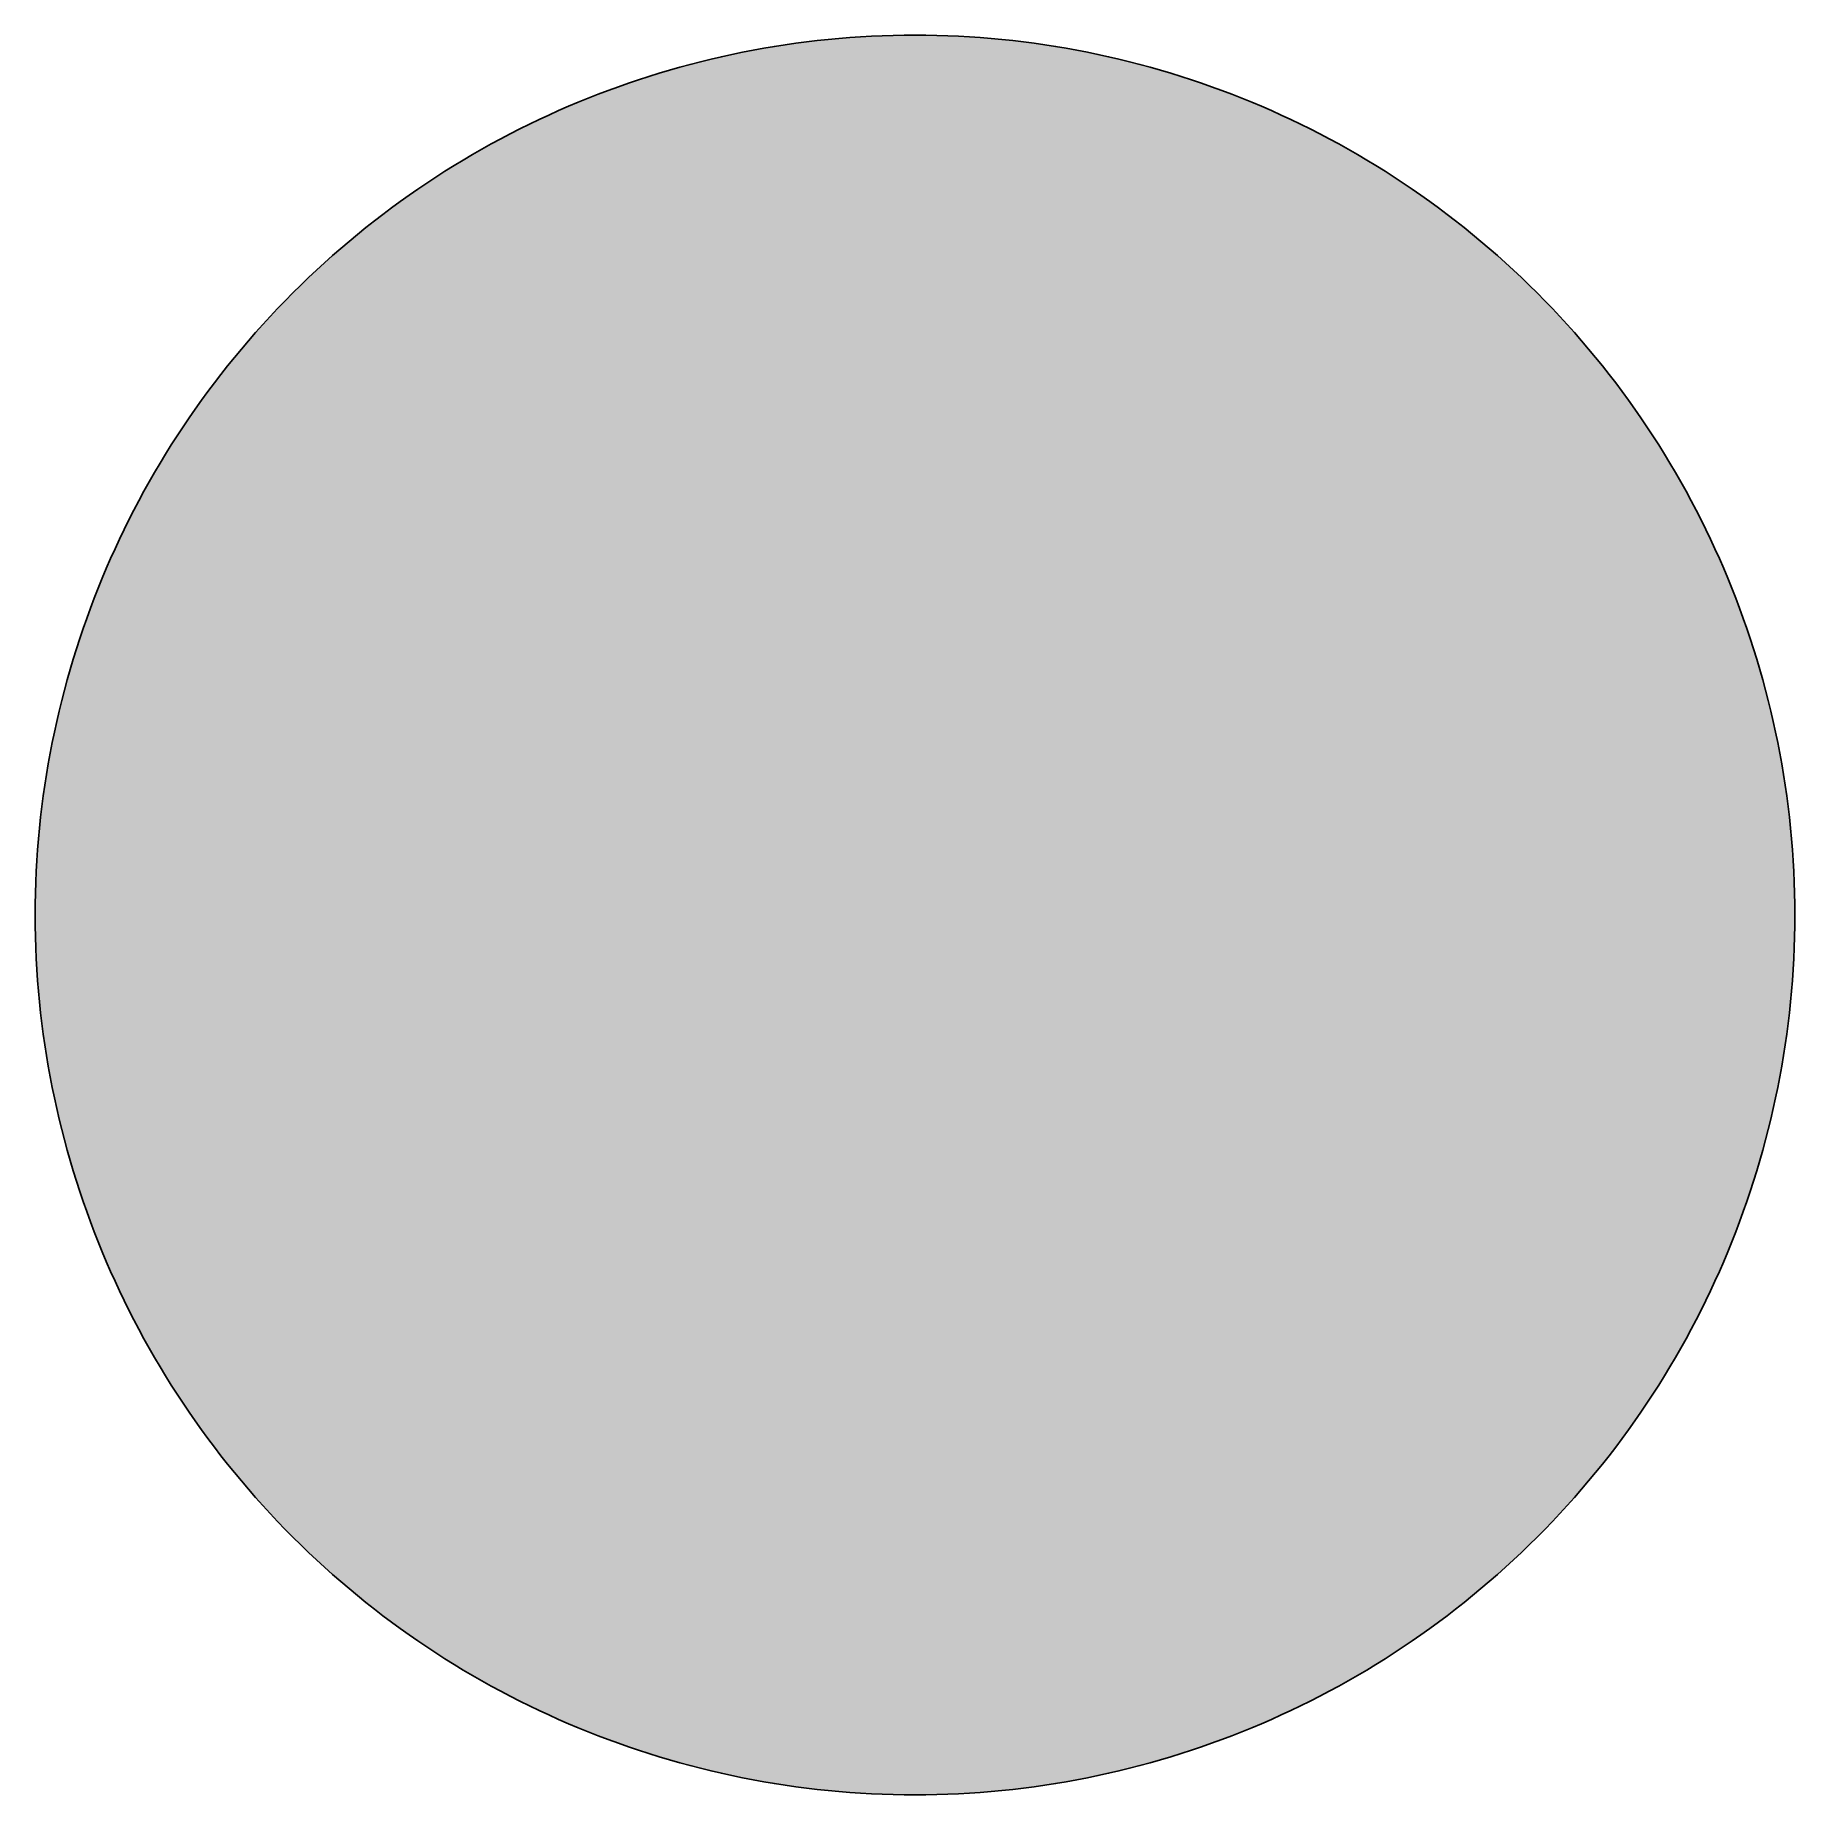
# Model space of a CAD drawing. Header units: millimetres. Extents: x 0 to 212, y 0 to 212.
import ezdxf

# ---------------------------------------------------------------- set-up
doc = ezdxf.new("R2010")
doc.units = ezdxf.units.MM

msp = doc.modelspace()

# ---------------------------------------------------------------- hatches: boundary and pattern name
msp.add_hatch(color=254).paths.add_polyline_path([(211.7189, 105.8869), (211.709, 107.2007), (211.6861, 108.5139), (211.6455, 109.8245), (211.5871, 111.1326), (211.5134, 112.4407), (211.4245, 113.7437), (211.3204, 115.0468), (211.201, 116.3447), (211.0638, 117.6426), (210.9114, 118.9355), (210.7413, 120.2258), (210.5584, 121.5136), (210.3577, 122.7988), (210.1418, 124.079), (209.9107, 125.3566), (209.6643, 126.6292), (209.4027, 127.8992), (209.1258, 129.1641), (208.8337, 130.4239), (208.5264, 131.6812), (208.2038, 132.936), (207.866, 134.1831), (207.5104, 135.4277), (207.1421, 136.6647), (206.7611, 137.8991), (206.3623, 139.1285), (205.9483, 140.3502), (205.5216, 141.5694), (205.0771, 142.781), (204.6199, 143.9901), (204.1474, 145.1915), (203.6623, 146.3853), (203.1619, 147.574), (202.6463, 148.7576), (202.1154, 149.9362), (201.5693, 151.1046), (201.0105, 152.2705), (200.439, 153.4262), (199.8523, 154.5768), (199.2503, 155.7198), (198.6356, 156.8577), (198.0057, 157.9855), (197.3605, 159.1081), (196.7052, 160.2232), (196.0321, 161.3281), (195.3489, 162.4279), (194.6504, 163.5176), (193.9366, 164.6022), (193.2102, 165.6766), (192.471, 166.7434), (191.7167, 167.8), (190.9521, 168.849), (190.1698, 169.8904), (189.3773, 170.9217), (188.5696, 171.9428), (187.7517, 172.9562), (186.9161, 173.9621), (186.0702, 174.9552), (185.2117, 175.9407), (184.338, 176.9161), (183.454, 177.8838), (182.5549, 178.8389), (181.643, 179.7837), (180.721, 180.7185), (179.7837, 181.643), (178.8389, 182.5549), (177.8838, 183.454), (176.9161, 184.338), (175.9407, 185.2117), (174.9552, 186.0702), (173.9621, 186.9161), (172.9562, 187.7492), (171.9428, 188.5696), (170.9217, 189.3773), (169.8904, 190.1698), (168.849, 190.9496), (167.8, 191.7167), (166.7408, 192.471), (165.6766, 193.2102), (164.6022, 193.9366), (163.5176, 194.6504), (162.4279, 195.3489), (161.3281, 196.0321), (160.2232, 196.7052), (159.1081, 197.3631), (157.9855, 198.0057), (156.8577, 198.6356), (155.7198, 199.2503), (154.5768, 199.8523), (153.4262, 200.439), (152.2705, 201.0131), (151.1046, 201.5719), (149.9362, 202.1154), (148.7576, 202.6463), (147.574, 203.1619), (146.3853, 203.6623), (145.1889, 204.15), (143.9875, 204.6199), (142.781, 205.0796), (141.5694, 205.5216), (140.3502, 205.9483), (139.1285, 206.3623), (137.8991, 206.7611), (136.6647, 207.1446), (135.4252, 207.5129), (134.1831, 207.866), (132.9334, 208.2038), (131.6812, 208.5264), (130.4239, 208.8337), (129.1641, 209.1284), (127.8966, 209.4052), (126.6292, 209.6668), (125.3541, 209.9132), (124.0765, 210.1444), (122.7963, 210.3603), (121.5136, 210.5584), (120.2258, 210.7438), (118.9355, 210.9114), (117.6401, 211.0638), (116.3447, 211.201), (115.0468, 211.3229), (113.7437, 211.4271), (112.4382, 211.516), (111.1326, 211.5896), (109.8245, 211.6455), (108.5113, 211.6861), (107.1982, 211.7115), (105.885, 211.7192), (104.5693, 211.7115), (103.2561, 211.6861), (101.9454, 211.6455), (100.6373, 211.5896), (99.3292, 211.516), (98.0262, 211.4271), (96.7232, 211.3229), (95.4253, 211.201), (94.1273, 211.0638), (92.8345, 210.9114), (91.5441, 210.7438), (90.2564, 210.5584), (88.9711, 210.3603), (87.691, 210.1444), (86.4133, 209.9132), (85.1408, 209.6668), (83.8708, 209.4052), (82.6059, 209.1284), (81.346, 208.8337), (80.0887, 208.5264), (78.834, 208.2038), (77.5868, 207.866), (76.3422, 207.5129), (75.1053, 207.1446), (73.8708, 206.7611), (72.6415, 206.3623), (71.4197, 205.9483), (70.2005, 205.5216), (68.9889, 205.0796), (67.7799, 204.6199), (66.5785, 204.15), (65.3847, 203.6623), (64.196, 203.1619), (63.0123, 202.6463), (61.8338, 202.1154), (60.6628, 201.5719), (59.4995, 201.0131), (58.3438, 200.439), (57.1932, 199.8523), (56.0502, 199.2503), (54.9123, 198.6356), (53.7845, 198.0057), (52.6618, 197.3631), (51.5468, 196.7052), (50.4419, 196.0321), (49.342, 195.3489), (48.2524, 194.6504), (47.1678, 193.9366), (46.0934, 193.2102), (45.0266, 192.471), (43.9699, 191.7167), (42.9209, 190.9496), (41.8795, 190.1698), (40.8483, 189.3773), (39.8272, 188.5696), (38.8137, 187.7492), (37.8079, 186.9161), (36.8148, 186.0702), (35.8292, 185.2117), (34.8539, 184.338), (33.8861, 183.454), (32.9311, 182.5549), (31.9862, 181.643), (31.049, 180.7185), (30.1269, 179.7837), (29.2151, 178.8389), (28.3159, 177.8838), (27.432, 176.9161), (26.5582, 175.9407), (25.6997, 174.9552), (24.8539, 173.9621), (24.0208, 172.9562), (23.2004, 171.9428), (22.3926, 170.9217), (21.6002, 169.8904), (20.8204, 168.849), (20.0533, 167.8), (19.2989, 166.7434), (18.5598, 165.6766), (17.8333, 164.6022), (17.1196, 163.5176), (16.4211, 162.4279), (15.7378, 161.3281), (15.0647, 160.2232), (14.4069, 159.1081), (13.7643, 157.9855), (13.1343, 156.8577), (12.5197, 155.7198), (11.9177, 154.5768), (11.3309, 153.4262), (10.7569, 152.2705), (10.1981, 151.1046), (9.6545, 149.9362), (9.1237, 148.7576), (8.6081, 147.574), (8.1077, 146.3853), (7.62, 145.1915), (7.1501, 143.9901), (6.6904, 142.781), (6.2484, 141.5694), (5.8217, 140.3502), (5.4077, 139.1285), (5.0089, 137.8991), (4.6253, 136.6647), (4.257, 135.4277), (3.904, 134.1831), (3.5662, 132.936), (3.2436, 131.6812), (2.9362, 130.4239), (2.6416, 129.1641), (2.3647, 127.8992), (2.1031, 126.6292), (1.8567, 125.3566), (1.6256, 124.079), (1.4097, 122.7988), (1.2116, 121.5136), (1.0262, 120.2258), (0.8585, 118.9355), (0.7061, 117.6426), (0.569, 116.3447), (0.447, 115.0468), (0.3429, 113.7437), (0.254, 112.4407), (0.1803, 111.1326), (0.1245, 109.8245), (0.0838, 108.5139), (0.0584, 107.2007), (0.0508, 105.885), (0.0584, 104.5718), (0.0838, 103.2586), (0.1245, 101.9454), (0.1803, 100.6373), (0.254, 99.3318), (0.3429, 98.0262), (0.447, 96.7232), (0.569, 95.4253), (0.7061, 94.1299), (0.8585, 92.8345), (1.0262, 91.5441), (1.2116, 90.2564), (1.4097, 88.9737), (1.6256, 87.6935), (1.8567, 86.4159), (2.1031, 85.1408), (2.3647, 83.8733), (2.6416, 82.6059), (2.9362, 81.346), (3.2436, 80.0887), (3.5662, 78.8365), (3.904, 77.5868), (4.257, 76.3448), (4.6253, 75.1053), (5.0089, 73.8708), (5.4077, 72.6415), (5.8217, 71.4197), (6.2484, 70.2005), (6.6904, 68.9889), (7.1501, 67.7824), (7.62, 66.581), (8.1077, 65.3847), (8.6081, 64.196), (9.1237, 63.0123), (9.6545, 61.8338), (10.1981, 60.6654), (10.7569, 59.4995), (11.3309, 58.3438), (11.9177, 57.1932), (12.5197, 56.0502), (13.1343, 54.9123), (13.7643, 53.7845), (14.4069, 52.6618), (15.0647, 51.5468), (15.7378, 50.4419), (16.4211, 49.342), (17.1196, 48.2524), (17.8333, 47.1678), (18.5598, 46.0934), (19.2989, 45.0291), (20.0533, 43.9699), (20.8204, 42.9209), (21.6002, 41.8795), (22.3926, 40.8483), (23.2004, 39.8272), (24.0208, 38.8137), (24.8539, 37.8079), (25.6997, 36.8148), (26.5582, 35.8292), (27.432, 34.8539), (28.3159, 33.8861), (29.2151, 32.9311), (30.1269, 31.9862), (31.049, 31.049), (31.9862, 30.1269), (32.9311, 29.2151), (33.8861, 28.3159), (34.8539, 27.432), (35.8292, 26.5582), (36.8148, 25.6997), (37.8079, 24.8539), (38.8137, 24.0182), (39.8272, 23.2004), (40.8483, 22.3926), (41.8795, 21.6002), (42.9209, 20.8178), (43.9699, 20.0533), (45.0266, 19.2989), (46.0934, 18.5598), (47.1678, 17.8333), (48.2524, 17.1196), (49.342, 16.4211), (50.4419, 15.7378), (51.5468, 15.0647), (52.6618, 14.4094), (53.7845, 13.7643), (54.9123, 13.1343), (56.0502, 12.5197), (57.1932, 11.9177), (58.3438, 11.3309), (59.4995, 10.7594), (60.6628, 10.2006), (61.8338, 9.6545), (63.0123, 9.1237), (64.196, 8.6081), (65.3847, 8.1077), (66.5785, 7.6225), (67.7799, 7.1501), (68.9889, 6.6929), (70.2005, 6.2484), (71.4197, 5.8217), (72.6415, 5.4077), (73.8708, 5.0089), (75.1053, 4.6279), (76.3422, 4.2596), (77.5868, 3.904), (78.834, 3.5662), (80.0887, 3.2436), (81.346, 2.9362), (82.6059, 2.6441), (83.8708, 2.3673), (85.1408, 2.1057), (86.4133, 1.8593), (87.691, 1.6281), (88.9711, 1.4122), (90.2564, 1.2116), (91.5441, 1.0287), (92.8345, 0.8585), (94.1273, 0.7061), (95.4253, 0.569), (96.7232, 0.4496), (98.0262, 0.3454), (99.3292, 0.2565), (100.6373, 0.1829), (101.9454, 0.1245), (103.2561, 0.0838), (104.5693, 0.061), (105.885, 0.0533), (107.1982, 0.061), (108.5113, 0.0838), (109.8245, 0.1245), (111.1326, 0.1829), (112.4382, 0.2565), (113.7437, 0.3454), (115.0468, 0.4496), (116.3447, 0.569), (117.6401, 0.7061), (118.9355, 0.8585), (120.2258, 1.0287), (121.5136, 1.2116), (122.7963, 1.4122), (124.0765, 1.6281), (125.3541, 1.8593), (126.6292, 2.1057), (127.8966, 2.3673), (129.1641, 2.6441), (130.4239, 2.9362), (131.6812, 3.2436), (132.9334, 3.5662), (134.1831, 3.904), (135.4252, 4.2596), (136.6647, 4.6279), (137.8991, 5.0089), (139.1285, 5.4077), (140.3502, 5.8217), (141.5694, 6.2484), (142.781, 6.6929), (143.9875, 7.1501), (145.1889, 7.6225), (146.3853, 8.1077), (147.574, 8.6081), (148.7576, 9.1237), (149.9362, 9.6545), (151.1046, 10.2006), (152.2705, 10.7594), (153.4262, 11.3309), (154.5768, 11.9177), (155.7198, 12.5197), (156.8577, 13.1343), (157.9855, 13.7643), (159.1081, 14.4094), (160.2232, 15.0647), (161.3281, 15.7378), (162.4279, 16.4211), (163.5176, 17.1196), (164.6022, 17.8333), (165.6766, 18.5598), (166.7408, 19.2989), (167.8, 20.0533), (168.849, 20.8178), (169.8904, 21.6002), (170.9217, 22.3926), (171.9428, 23.2004), (172.9562, 24.0182), (173.9621, 24.8539), (174.9552, 25.6997), (175.9407, 26.5582), (176.9161, 27.432), (177.8838, 28.3159), (178.8389, 29.2151), (179.7837, 30.1269), (180.721, 31.049), (181.643, 31.9862), (182.5549, 32.9311), (183.454, 33.8861), (184.338, 34.8539), (185.2117, 35.8292), (186.0702, 36.8148), (186.9161, 37.8079), (187.7517, 38.8137), (188.5696, 39.8272), (189.3773, 40.8483), (190.1698, 41.8795), (190.9521, 42.9209), (191.7167, 43.9699), (192.471, 45.0291), (193.2102, 46.0934), (193.9366, 47.1678), (194.6504, 48.2524), (195.3489, 49.342), (196.0321, 50.4419), (196.7052, 51.5468), (197.3605, 52.6618), (198.0057, 53.7845), (198.6356, 54.9123), (199.2503, 56.0502), (199.8523, 57.1932), (200.439, 58.3438), (201.0105, 59.4995), (201.5693, 60.6654), (202.1154, 61.8338), (202.6463, 63.0123), (203.1619, 64.196), (203.6623, 65.3847), (204.1474, 66.581), (204.6199, 67.7824), (205.0771, 68.9889), (205.5216, 70.2005), (205.9483, 71.4197), (206.3623, 72.6415), (206.7611, 73.8708), (207.1421, 75.1053), (207.5104, 76.3448), (207.866, 77.5868), (208.2038, 78.8365), (208.5264, 80.0887), (208.8337, 81.346), (209.1258, 82.6059), (209.4027, 83.8733), (209.6643, 85.1408), (209.9107, 86.4159), (210.1418, 87.6935), (210.3577, 88.9737), (210.5584, 90.2564), (210.7413, 91.5441), (210.9114, 92.8345), (211.0638, 94.1299), (211.201, 95.4253), (211.3204, 96.7232), (211.4245, 98.0262), (211.5134, 99.3318), (211.5871, 100.6373), (211.6455, 101.9454), (211.6861, 103.2586), (211.709, 104.5718), (211.7166, 105.885)])
h = msp.add_hatch(color=22)
edge = h.paths.add_edge_path()
edge.add_line((206.4272, 105.8869), (206.4182, 107.1347))
edge.add_line((206.4182, 107.1347), (206.3953, 108.3818))
edge.add_line((206.3953, 108.3818), (206.3572, 109.6264))
edge.add_line((206.3572, 109.6264), (206.3013, 110.871))
edge.add_line((206.3013, 110.871), (206.2328, 112.1131))
edge.add_line((206.2328, 112.1131), (206.1489, 113.3526))
edge.add_line((206.1489, 113.3526), (206.0499, 114.5896))
edge.add_line((206.0499, 114.5896), (205.933, 115.824))
edge.add_line((205.933, 115.824), (205.8035, 117.0534))
edge.add_line((205.8035, 117.0534), (205.6587, 118.2827))
edge.add_line((205.6587, 118.2827), (205.4987, 119.5095))
edge.add_line((205.4987, 119.5095), (205.3234, 120.7313))
edge.add_line((205.3234, 120.7313), (205.1355, 121.953))
edge.add_line((205.1355, 121.953), (204.9297, 123.1697))
edge.add_line((204.9297, 123.1697), (204.7113, 124.3813))
edge.add_line((204.7113, 124.3813), (204.4776, 125.5928))
edge.add_line((204.4776, 125.5928), (204.2287, 126.7968))
edge.add_line((204.2287, 126.7968), (203.9645, 128.0008))
edge.add_line((203.9645, 128.0008), (203.6877, 129.1971))
edge.add_line((203.6877, 129.1971), (203.393, 130.3934))
edge.add_line((203.393, 130.3934), (203.0882, 131.5822))
edge.add_line((203.0882, 131.5822), (202.7657, 132.7683))
edge.add_line((202.7657, 132.7683), (202.4304, 133.9494))
edge.add_line((202.4304, 133.9494), (202.0799, 135.1255))
edge.add_line((202.0799, 135.1255), (201.7166, 136.2989))
edge.add_line((201.7166, 136.2989), (201.3382, 137.4648))
edge.add_line((201.3382, 137.4648), (200.9445, 138.6281))
edge.add_line((200.9445, 138.6281), (200.5381, 139.7864))
edge.add_line((200.5381, 139.7864), (200.119, 140.937))
edge.add_line((200.119, 140.937), (199.6846, 142.0851))
edge.add_line((199.6846, 142.0851), (199.2351, 143.2255))
edge.add_line((199.2351, 143.2255), (198.7728, 144.3609))
edge.add_line((198.7728, 144.3609), (198.2978, 145.4912))
edge.add_line((198.2978, 145.4912), (197.8076, 146.6139))
edge.add_line((197.8076, 146.6139), (197.3047, 147.734))
edge.add_line((197.3047, 147.734), (196.7865, 148.844))
edge.add_line((196.7865, 148.844), (196.2556, 149.9514))
edge.add_line((196.2556, 149.9514), (195.7121, 151.0513))
edge.add_line((195.7121, 151.0513), (195.1533, 152.1435))
edge.add_line((195.1533, 152.1435), (194.5818, 153.2306))
edge.add_line((194.5818, 153.2306), (193.9976, 154.3101))
edge.add_line((193.9976, 154.3101), (193.4007, 155.382))
edge.add_line((193.4007, 155.382), (192.7885, 156.4462))
edge.add_line((192.7885, 156.4462), (192.1637, 157.5054))
edge.add_line((192.1637, 157.5054), (191.5262, 158.557))
edge.add_line((191.5262, 158.557), (190.8759, 159.6009))
edge.add_line((190.8759, 159.6009), (190.2104, 160.6372))
edge.add_line((190.2104, 160.6372), (189.5348, 161.6659))
edge.add_line((189.5348, 161.6659), (188.8439, 162.687))
edge.add_line((188.8439, 162.687), (188.1429, 163.7005))
edge.add_line((188.1429, 163.7005), (187.4266, 164.7038))
edge.add_line((187.4266, 164.7038), (186.6976, 165.702))
edge.add_line((186.6976, 165.702), (185.9559, 166.69))
edge.add_line((185.9559, 166.69), (185.2041, 167.6705))
edge.add_line((185.2041, 167.6705), (184.437, 168.6408))
edge.add_line((184.437, 168.6408), (183.6572, 169.6034))
edge.add_line((183.6572, 169.6034), (182.8673, 170.5585))
edge.add_line((182.8673, 170.5585), (182.0621, 171.5033))
edge.add_line((182.0621, 171.5033), (181.2468, 172.4381))
edge.add_line((181.2468, 172.4381), (180.4162, 173.3652))
edge.add_line((180.4162, 173.3652), (179.5755, 174.2846))
edge.add_line((179.5755, 174.2846), (178.722, 175.1914))
edge.add_line((178.722, 175.1914), (177.8559, 176.0906))
edge.add_line((177.8559, 176.0906), (176.9796, 176.9796))
edge.add_line((176.9796, 176.9796), (176.0906, 177.8559))
edge.add_line((176.0906, 177.8559), (175.1914, 178.722))
edge.add_line((175.1914, 178.722), (174.2846, 179.5755))
edge.add_line((174.2846, 179.5755), (173.3652, 180.4162))
edge.add_line((173.3652, 180.4162), (172.4381, 181.2442))
edge.add_line((172.4381, 181.2442), (171.5033, 182.0621))
edge.add_line((171.5033, 182.0621), (170.5585, 182.8648))
edge.add_line((170.5585, 182.8648), (169.6034, 183.6572))
edge.add_line((169.6034, 183.6572), (168.6408, 184.437))
edge.add_line((168.6408, 184.437), (167.6705, 185.2041))
edge.add_line((167.6705, 185.2041), (166.69, 185.9559))
edge.add_line((166.69, 185.9559), (165.702, 186.6976))
edge.add_line((165.702, 186.6976), (164.7038, 187.4266))
edge.add_line((164.7038, 187.4266), (163.7005, 188.1429))
edge.add_line((163.7005, 188.1429), (162.687, 188.8439))
edge.add_line((162.687, 188.8439), (161.6659, 189.5348))
edge.add_line((161.6659, 189.5348), (160.6372, 190.2104))
edge.add_line((160.6372, 190.2104), (159.6009, 190.8759))
edge.add_line((159.6009, 190.8759), (158.557, 191.5262))
edge.add_line((158.557, 191.5262), (157.5054, 192.1637))
edge.add_line((157.5054, 192.1637), (156.4462, 192.7885))
edge.add_line((156.4462, 192.7885), (155.382, 193.4007))
edge.add_line((155.382, 193.4007), (154.3075, 193.9976))
edge.add_line((154.3075, 193.9976), (153.228, 194.5818))
edge.add_line((153.228, 194.5818), (152.1435, 195.1533))
edge.add_line((152.1435, 195.1533), (151.0487, 195.7121))
edge.add_line((151.0487, 195.7121), (149.9514, 196.2556))
edge.add_line((149.9514, 196.2556), (148.844, 196.7865))
edge.add_line((148.844, 196.7865), (147.734, 197.3047))
edge.add_line((147.734, 197.3047), (146.6139, 197.8076))
edge.add_line((146.6139, 197.8076), (145.4912, 198.2978))
edge.add_line((145.4912, 198.2978), (144.3609, 198.7728))
edge.add_line((144.3609, 198.7728), (143.2255, 199.2351))
edge.add_line((143.2255, 199.2351), (142.0825, 199.6846))
edge.add_line((142.0825, 199.6846), (140.937, 200.119))
edge.add_line((140.937, 200.119), (139.7838, 200.5406))
edge.add_line((139.7838, 200.5406), (138.6281, 200.947))
edge.add_line((138.6281, 200.947), (137.4648, 201.3382))
edge.add_line((137.4648, 201.3382), (136.2989, 201.7166))
edge.add_line((136.2989, 201.7166), (135.1255, 202.0824))
edge.add_line((135.1255, 202.0824), (133.9494, 202.4304))
edge.add_line((133.9494, 202.4304), (132.7683, 202.7657))
edge.add_line((132.7683, 202.7657), (131.5822, 203.0882))
edge.add_line((131.5822, 203.0882), (130.3909, 203.3956))
edge.add_line((130.3909, 203.3956), (129.1971, 203.6877))
edge.add_line((129.1971, 203.6877), (127.9982, 203.9645))
edge.add_line((127.9982, 203.9645), (126.7968, 204.2287))
edge.add_line((126.7968, 204.2287), (125.5903, 204.4776))
edge.add_line((125.5903, 204.4776), (124.3813, 204.7113))
edge.add_line((124.3813, 204.7113), (123.1671, 204.9323))
edge.add_line((123.1671, 204.9323), (121.9505, 205.1355))
edge.add_line((121.9505, 205.1355), (120.7313, 205.326))
edge.add_line((120.7313, 205.326), (119.5095, 205.5012))
edge.add_line((119.5095, 205.5012), (118.2827, 205.6613))
edge.add_line((118.2827, 205.6613), (117.0534, 205.806))
edge.add_line((117.0534, 205.806), (115.8215, 205.9356))
edge.add_line((115.8215, 205.9356), (114.587, 206.0499))
edge.add_line((114.587, 206.0499), (113.35, 206.1489))
edge.add_line((113.35, 206.1489), (112.1105, 206.2353))
edge.add_line((112.1105, 206.2353), (110.871, 206.3039))
edge.add_line((110.871, 206.3039), (109.6264, 206.3572))
edge.add_line((109.6264, 206.3572), (108.3818, 206.3953))
edge.add_line((108.3818, 206.3953), (107.1347, 206.4207))
edge.add_line((107.1347, 206.4207), (105.885, 206.4283))
edge.add_line((105.885, 206.4283), (104.6353, 206.4207))
edge.add_line((104.6353, 206.4207), (103.3882, 206.3953))
edge.add_line((103.3882, 206.3953), (102.1436, 206.3572))
edge.add_line((102.1436, 206.3572), (100.899, 206.3039))
edge.add_line((100.899, 206.3039), (99.6569, 206.2353))
edge.add_line((99.6569, 206.2353), (98.4174, 206.1489))
edge.add_line((98.4174, 206.1489), (97.1804, 206.0499))
edge.add_line((97.1804, 206.0499), (95.946, 205.9356))
edge.add_line((95.946, 205.9356), (94.7166, 205.806))
edge.add_line((94.7166, 205.806), (93.4872, 205.6613))
edge.add_line((93.4872, 205.6613), (92.2604, 205.5012))
edge.add_line((92.2604, 205.5012), (91.0387, 205.326))
edge.add_line((91.0387, 205.326), (89.8169, 205.1355))
edge.add_line((89.8169, 205.1355), (88.6003, 204.9323))
edge.add_line((88.6003, 204.9323), (87.3887, 204.7113))
edge.add_line((87.3887, 204.7113), (86.1771, 204.4776))
edge.add_line((86.1771, 204.4776), (84.9732, 204.2287))
edge.add_line((84.9732, 204.2287), (83.7692, 203.9645))
edge.add_line((83.7692, 203.9645), (82.5729, 203.6877))
edge.add_line((82.5729, 203.6877), (81.3765, 203.3956))
edge.add_line((81.3765, 203.3956), (80.1878, 203.0882))
edge.add_line((80.1878, 203.0882), (79.0016, 202.7657))
edge.add_line((79.0016, 202.7657), (77.8205, 202.4304))
edge.add_line((77.8205, 202.4304), (76.6445, 202.0824))
edge.add_line((76.6445, 202.0824), (75.471, 201.7166))
edge.add_line((75.471, 201.7166), (74.3052, 201.3382))
edge.add_line((74.3052, 201.3382), (73.1418, 200.947))
edge.add_line((73.1418, 200.947), (71.9836, 200.5406))
edge.add_line((71.9836, 200.5406), (70.833, 200.119))
edge.add_line((70.833, 200.119), (69.6849, 199.6846))
edge.add_line((69.6849, 199.6846), (68.5444, 199.2351))
edge.add_line((68.5444, 199.2351), (67.4091, 198.7728))
edge.add_line((67.4091, 198.7728), (66.2788, 198.2978))
edge.add_line((66.2788, 198.2978), (65.1561, 197.8076))
edge.add_line((65.1561, 197.8076), (64.0359, 197.3047))
edge.add_line((64.0359, 197.3047), (62.926, 196.7865))
edge.add_line((62.926, 196.7865), (61.8185, 196.2556))
edge.add_line((61.8185, 196.2556), (60.7187, 195.7121))
edge.add_line((60.7187, 195.7121), (59.6265, 195.1533))
edge.add_line((59.6265, 195.1533), (58.5394, 194.5818))
edge.add_line((58.5394, 194.5818), (57.4599, 193.9976))
edge.add_line((57.4599, 193.9976), (56.388, 193.4007))
edge.add_line((56.388, 193.4007), (55.3237, 192.7885))
edge.add_line((55.3237, 192.7885), (54.2646, 192.1637))
edge.add_line((54.2646, 192.1637), (53.213, 191.5262))
edge.add_line((53.213, 191.5262), (52.1691, 190.8759))
edge.add_line((52.1691, 190.8759), (51.1327, 190.2104))
edge.add_line((51.1327, 190.2104), (50.104, 189.5348))
edge.add_line((50.104, 189.5348), (49.083, 188.8439))
edge.add_line((49.083, 188.8439), (48.0695, 188.1429))
edge.add_line((48.0695, 188.1429), (47.0662, 187.4266))
edge.add_line((47.0662, 187.4266), (46.068, 186.6976))
edge.add_line((46.068, 186.6976), (45.0799, 185.9559))
edge.add_line((45.0799, 185.9559), (44.0995, 185.2041))
edge.add_line((44.0995, 185.2041), (43.1292, 184.437))
edge.add_line((43.1292, 184.437), (42.1665, 183.6572))
edge.add_line((42.1665, 183.6572), (41.2115, 182.8648))
edge.add_line((41.2115, 182.8648), (40.2666, 182.0621))
edge.add_line((40.2666, 182.0621), (39.3319, 181.2442))
edge.add_line((39.3319, 181.2442), (38.4048, 180.4162))
edge.add_line((38.4048, 180.4162), (37.4853, 179.5755))
edge.add_line((37.4853, 179.5755), (36.5785, 178.722))
edge.add_line((36.5785, 178.722), (35.6794, 177.8559))
edge.add_line((35.6794, 177.8559), (34.7904, 176.9796))
edge.add_line((34.7904, 176.9796), (33.9141, 176.0906))
edge.add_line((33.9141, 176.0906), (33.0479, 175.1914))
edge.add_line((33.0479, 175.1914), (32.1945, 174.2846))
edge.add_line((32.1945, 174.2846), (31.3538, 173.3652))
edge.add_line((31.3538, 173.3652), (30.5257, 172.4381))
edge.add_line((30.5257, 172.4381), (29.7078, 171.5033))
edge.add_line((29.7078, 171.5033), (28.9052, 170.5585))
edge.add_line((28.9052, 170.5585), (28.1127, 169.6034))
edge.add_line((28.1127, 169.6034), (27.3329, 168.6408))
edge.add_line((27.3329, 168.6408), (26.5659, 167.6705))
edge.add_line((26.5659, 167.6705), (25.814, 166.69))
edge.add_line((25.814, 166.69), (25.0723, 165.702))
edge.add_line((25.0723, 165.702), (24.3434, 164.7038))
edge.add_line((24.3434, 164.7038), (23.6271, 163.7005))
edge.add_line((23.6271, 163.7005), (22.926, 162.687))
edge.add_line((22.926, 162.687), (22.2352, 161.6659))
edge.add_line((22.2352, 161.6659), (21.5595, 160.6372))
edge.add_line((21.5595, 160.6372), (20.894, 159.6009))
edge.add_line((20.894, 159.6009), (20.2438, 158.557))
edge.add_line((20.2438, 158.557), (19.6063, 157.5054))
edge.add_line((19.6063, 157.5054), (18.9814, 156.4462))
edge.add_line((18.9814, 156.4462), (18.3693, 155.382))
edge.add_line((18.3693, 155.382), (17.7724, 154.3101))
edge.add_line((17.7724, 154.3101), (17.1882, 153.2306))
edge.add_line((17.1882, 153.2306), (16.6167, 152.1435))
edge.add_line((16.6167, 152.1435), (16.0579, 151.0513))
edge.add_line((16.0579, 151.0513), (15.5143, 149.9514))
edge.add_line((15.5143, 149.9514), (14.9835, 148.844))
edge.add_line((14.9835, 148.844), (14.4653, 147.734))
edge.add_line((14.4653, 147.734), (13.9624, 146.6139))
edge.add_line((13.9624, 146.6139), (13.4722, 145.4912))
edge.add_line((13.4722, 145.4912), (12.9972, 144.3609))
edge.add_line((12.9972, 144.3609), (12.5349, 143.2255))
edge.add_line((12.5349, 143.2255), (12.0853, 142.0851))
edge.add_line((12.0853, 142.0851), (11.651, 140.937))
edge.add_line((11.651, 140.937), (11.2293, 139.7864))
edge.add_line((11.2293, 139.7864), (10.8229, 138.6281))
edge.add_line((10.8229, 138.6281), (10.4318, 137.4648))
edge.add_line((10.4318, 137.4648), (10.0533, 136.2989))
edge.add_line((10.0533, 136.2989), (9.6876, 135.1255))
edge.add_line((9.6876, 135.1255), (9.3396, 133.9494))
edge.add_line((9.3396, 133.9494), (9.0043, 132.7683))
edge.add_line((9.0043, 132.7683), (8.6817, 131.5822))
edge.add_line((8.6817, 131.5822), (8.3744, 130.3934))
edge.add_line((8.3744, 130.3934), (8.0823, 129.1971))
edge.add_line((8.0823, 129.1971), (7.8054, 128.0008))
edge.add_line((7.8054, 128.0008), (7.5413, 126.7968))
edge.add_line((7.5413, 126.7968), (7.2923, 125.5928))
edge.add_line((7.2923, 125.5928), (7.0587, 124.3813))
edge.add_line((7.0587, 124.3813), (6.8377, 123.1697))
edge.add_line((6.8377, 123.1697), (6.6345, 121.953))
edge.add_line((6.6345, 121.953), (6.444, 120.7313))
edge.add_line((6.444, 120.7313), (6.2687, 119.5095))
edge.add_line((6.2687, 119.5095), (6.1087, 118.2827))
edge.add_line((6.1087, 118.2827), (5.9639, 117.0534))
edge.add_line((5.9639, 117.0534), (5.8344, 115.824))
edge.add_line((5.8344, 115.824), (5.7201, 114.5896))
edge.add_line((5.7201, 114.5896), (5.621, 113.3526))
edge.add_line((5.621, 113.3526), (5.5347, 112.1131))
edge.add_line((5.5347, 112.1131), (5.4661, 110.871))
edge.add_line((5.4661, 110.871), (5.4127, 109.6264))
edge.add_line((5.4127, 109.6264), (5.3746, 108.3818))
edge.add_line((5.3746, 108.3818), (5.3492, 107.1347))
edge.add_line((5.3492, 107.1347), (5.3416, 105.885))
edge.add_line((5.3416, 105.885), (5.3492, 104.6353))
edge.add_line((5.3492, 104.6353), (5.3746, 103.3882))
edge.add_line((5.3746, 103.3882), (5.4127, 102.1436))
edge.add_line((5.4127, 102.1436), (5.4661, 100.899))
edge.add_line((5.4661, 100.899), (5.5347, 99.6594))
edge.add_line((5.5347, 99.6594), (5.621, 98.4199))
edge.add_line((5.621, 98.4199), (5.7201, 97.1829))
edge.add_line((5.7201, 97.1829), (5.8344, 95.9485))
edge.add_line((5.8344, 95.9485), (5.9639, 94.7166))
edge.add_line((5.9639, 94.7166), (6.1087, 93.4872))
edge.add_line((6.1087, 93.4872), (6.2687, 92.2604))
edge.add_line((6.2687, 92.2604), (6.444, 91.0387))
edge.add_line((6.444, 91.0387), (6.6345, 89.8195))
edge.add_line((6.6345, 89.8195), (6.8377, 88.6028))
edge.add_line((6.8377, 88.6028), (7.0587, 87.3887))
edge.add_line((7.0587, 87.3887), (7.2923, 86.1797))
edge.add_line((7.2923, 86.1797), (7.5413, 84.9732))
edge.add_line((7.5413, 84.9732), (7.8054, 83.7717))
edge.add_line((7.8054, 83.7717), (8.0823, 82.5729))
edge.add_line((8.0823, 82.5729), (8.3744, 81.3791))
edge.add_line((8.3744, 81.3791), (8.6817, 80.1878))
edge.add_line((8.6817, 80.1878), (9.0043, 79.0016))
edge.add_line((9.0043, 79.0016), (9.3396, 77.8205))
edge.add_line((9.3396, 77.8205), (9.6876, 76.6445))
edge.add_line((9.6876, 76.6445), (10.0533, 75.471))
edge.add_line((10.0533, 75.471), (10.4318, 74.3052))
edge.add_line((10.4318, 74.3052), (10.8229, 73.1418))
edge.add_line((10.8229, 73.1418), (11.2293, 71.9861))
edge.add_line((11.2293, 71.9861), (11.651, 70.833))
edge.add_line((11.651, 70.833), (12.0853, 69.6874))
edge.add_line((12.0853, 69.6874), (12.5349, 68.5444))
edge.add_line((12.5349, 68.5444), (12.9972, 67.4091))
edge.add_line((12.9972, 67.4091), (13.4722, 66.2788))
edge.add_line((13.4722, 66.2788), (13.9624, 65.1561))
edge.add_line((13.9624, 65.1561), (14.4653, 64.0359))
edge.add_line((14.4653, 64.0359), (14.9835, 62.926))
edge.add_line((14.9835, 62.926), (15.5143, 61.8185))
edge.add_line((15.5143, 61.8185), (16.0579, 60.7212))
edge.add_line((16.0579, 60.7212), (16.6167, 59.6265))
edge.add_line((16.6167, 59.6265), (17.1882, 58.5419))
edge.add_line((17.1882, 58.5419), (17.7724, 57.4624))
edge.add_line((17.7724, 57.4624), (18.3693, 56.388))
edge.add_line((18.3693, 56.388), (18.9814, 55.3237))
edge.add_line((18.9814, 55.3237), (19.6063, 54.2646))
edge.add_line((19.6063, 54.2646), (20.2438, 53.213))
edge.add_line((20.2438, 53.213), (20.894, 52.1691))
edge.add_line((20.894, 52.1691), (21.5595, 51.1327))
edge.add_line((21.5595, 51.1327), (22.2352, 50.104))
edge.add_line((22.2352, 50.104), (22.926, 49.083))
edge.add_line((22.926, 49.083), (23.6271, 48.0695))
edge.add_line((23.6271, 48.0695), (24.3434, 47.0662))
edge.add_line((24.3434, 47.0662), (25.0723, 46.068))
edge.add_line((25.0723, 46.068), (25.814, 45.0799))
edge.add_line((25.814, 45.0799), (26.5659, 44.0995))
edge.add_line((26.5659, 44.0995), (27.3329, 43.1292))
edge.add_line((27.3329, 43.1292), (28.1127, 42.1665))
edge.add_line((28.1127, 42.1665), (28.9052, 41.2115))
edge.add_line((28.9052, 41.2115), (29.7078, 40.2666))
edge.add_line((29.7078, 40.2666), (30.5257, 39.3319))
edge.add_line((30.5257, 39.3319), (31.3538, 38.4048))
edge.add_line((31.3538, 38.4048), (32.1945, 37.4853))
edge.add_line((32.1945, 37.4853), (33.0479, 36.5785))
edge.add_line((33.0479, 36.5785), (33.9141, 35.6794))
edge.add_line((33.9141, 35.6794), (34.7904, 34.7904))
edge.add_line((34.7904, 34.7904), (35.6794, 33.9141))
edge.add_line((35.6794, 33.9141), (36.5785, 33.0479))
edge.add_line((36.5785, 33.0479), (37.4853, 32.1945))
edge.add_line((37.4853, 32.1945), (38.4048, 31.3538))
edge.add_line((38.4048, 31.3538), (39.3319, 30.5232))
edge.add_line((39.3319, 30.5232), (40.2666, 29.7078))
edge.add_line((40.2666, 29.7078), (41.2115, 28.9027))
edge.add_line((41.2115, 28.9027), (42.1665, 28.1127))
edge.add_line((42.1665, 28.1127), (43.1292, 27.3329))
edge.add_line((43.1292, 27.3329), (44.0995, 26.5659))
edge.add_line((44.0995, 26.5659), (45.0799, 25.814))
edge.add_line((45.0799, 25.814), (46.068, 25.0723))
edge.add_line((46.068, 25.0723), (47.0662, 24.3434))
edge.add_line((47.0662, 24.3434), (48.0695, 23.6271))
edge.add_line((48.0695, 23.6271), (49.083, 22.926))
edge.add_line((49.083, 22.926), (50.104, 22.2352))
edge.add_line((50.104, 22.2352), (51.1327, 21.5595))
edge.add_line((51.1327, 21.5595), (52.1691, 20.894))
edge.add_line((52.1691, 20.894), (53.213, 20.2438))
edge.add_line((53.213, 20.2438), (54.2646, 19.6063))
edge.add_line((54.2646, 19.6063), (55.3237, 18.9814))
edge.add_line((55.3237, 18.9814), (56.388, 18.3693))
edge.add_line((56.388, 18.3693), (57.4599, 17.7724))
edge.add_line((57.4599, 17.7724), (58.5394, 17.1882))
edge.add_line((58.5394, 17.1882), (59.6265, 16.6167))
edge.add_line((59.6265, 16.6167), (60.7187, 16.0579))
edge.add_line((60.7187, 16.0579), (61.8185, 15.5143))
edge.add_line((61.8185, 15.5143), (62.926, 14.9835))
edge.add_line((62.926, 14.9835), (64.0359, 14.4653))
edge.add_line((64.0359, 14.4653), (65.1561, 13.9624))
edge.add_line((65.1561, 13.9624), (66.2788, 13.4722))
edge.add_line((66.2788, 13.4722), (67.4091, 12.9972))
edge.add_line((67.4091, 12.9972), (68.5444, 12.5349))
edge.add_line((68.5444, 12.5349), (69.6849, 12.0853))
edge.add_line((69.6849, 12.0853), (70.833, 11.651))
edge.add_line((70.833, 11.651), (71.9836, 11.2319))
edge.add_line((71.9836, 11.2319), (73.1418, 10.8255))
edge.add_line((73.1418, 10.8255), (74.3052, 10.4318))
edge.add_line((74.3052, 10.4318), (75.471, 10.0533))
edge.add_line((75.471, 10.0533), (76.6445, 9.6901))
edge.add_line((76.6445, 9.6901), (77.8205, 9.3396))
edge.add_line((77.8205, 9.3396), (79.0016, 9.0043))
edge.add_line((79.0016, 9.0043), (80.1878, 8.6817))
edge.add_line((80.1878, 8.6817), (81.3765, 8.3769))
edge.add_line((81.3765, 8.3769), (82.5729, 8.0823))
edge.add_line((82.5729, 8.0823), (83.7692, 7.8054))
edge.add_line((83.7692, 7.8054), (84.9732, 7.5413))
edge.add_line((84.9732, 7.5413), (86.1771, 7.2923))
edge.add_line((86.1771, 7.2923), (87.3887, 7.0587))
edge.add_line((87.3887, 7.0587), (88.6003, 6.8402))
edge.add_line((88.6003, 6.8402), (89.8169, 6.6345))
edge.add_line((89.8169, 6.6345), (91.0387, 6.4465))
edge.add_line((91.0387, 6.4465), (92.2604, 6.2713))
edge.add_line((92.2604, 6.2713), (93.4872, 6.1112))
edge.add_line((93.4872, 6.1112), (94.7166, 5.9665))
edge.add_line((94.7166, 5.9665), (95.946, 5.8369))
edge.add_line((95.946, 5.8369), (97.1804, 5.7201))
edge.add_line((97.1804, 5.7201), (98.4174, 5.621))
edge.add_line((98.4174, 5.621), (99.6569, 5.5372))
edge.add_line((99.6569, 5.5372), (100.899, 5.4686))
edge.add_line((100.899, 5.4686), (102.1436, 5.4127))
edge.add_line((102.1436, 5.4127), (103.3882, 5.3746))
edge.add_line((103.3882, 5.3746), (104.6353, 5.3518))
edge.add_line((104.6353, 5.3518), (105.885, 5.3442))
edge.add_line((105.885, 5.3442), (107.1347, 5.3518))
edge.add_line((107.1347, 5.3518), (108.3818, 5.3746))
edge.add_line((108.3818, 5.3746), (109.6264, 5.4127))
edge.add_line((109.6264, 5.4127), (110.871, 5.4686))
edge.add_line((110.871, 5.4686), (112.1105, 5.5372))
edge.add_line((112.1105, 5.5372), (113.35, 5.621))
edge.add_line((113.35, 5.621), (114.587, 5.7201))
edge.add_line((114.587, 5.7201), (115.8215, 5.8369))
edge.add_line((115.8215, 5.8369), (117.0534, 5.9665))
edge.add_line((117.0534, 5.9665), (118.2827, 6.1112))
edge.add_line((118.2827, 6.1112), (119.5095, 6.2713))
edge.add_line((119.5095, 6.2713), (120.7313, 6.4465))
edge.add_line((120.7313, 6.4465), (121.9505, 6.6345))
edge.add_line((121.9505, 6.6345), (123.1671, 6.8402))
edge.add_line((123.1671, 6.8402), (124.3813, 7.0587))
edge.add_line((124.3813, 7.0587), (125.5903, 7.2923))
edge.add_line((125.5903, 7.2923), (126.7968, 7.5413))
edge.add_line((126.7968, 7.5413), (127.9982, 7.8054))
edge.add_line((127.9982, 7.8054), (129.1971, 8.0823))
edge.add_line((129.1971, 8.0823), (130.3909, 8.3769))
edge.add_line((130.3909, 8.3769), (131.5822, 8.6817))
edge.add_line((131.5822, 8.6817), (132.7683, 9.0043))
edge.add_line((132.7683, 9.0043), (133.9494, 9.3396))
edge.add_line((133.9494, 9.3396), (135.1255, 9.6901))
edge.add_line((135.1255, 9.6901), (136.2989, 10.0533))
edge.add_line((136.2989, 10.0533), (137.4648, 10.4318))
edge.add_line((137.4648, 10.4318), (138.6281, 10.8255))
edge.add_line((138.6281, 10.8255), (139.7838, 11.2319))
edge.add_line((139.7838, 11.2319), (140.937, 11.651))
edge.add_line((140.937, 11.651), (142.0825, 12.0853))
edge.add_line((142.0825, 12.0853), (143.2255, 12.5349))
edge.add_line((143.2255, 12.5349), (144.3609, 12.9972))
edge.add_line((144.3609, 12.9972), (145.4912, 13.4722))
edge.add_line((145.4912, 13.4722), (146.6139, 13.9624))
edge.add_line((146.6139, 13.9624), (147.734, 14.4653))
edge.add_line((147.734, 14.4653), (148.844, 14.9835))
edge.add_line((148.844, 14.9835), (149.9514, 15.5143))
edge.add_line((149.9514, 15.5143), (151.0487, 16.0579))
edge.add_line((151.0487, 16.0579), (152.1435, 16.6167))
edge.add_line((152.1435, 16.6167), (153.228, 17.1882))
edge.add_line((153.228, 17.1882), (154.3075, 17.7724))
edge.add_line((154.3075, 17.7724), (155.382, 18.3693))
edge.add_line((155.382, 18.3693), (156.4462, 18.9814))
edge.add_line((156.4462, 18.9814), (157.5054, 19.6063))
edge.add_line((157.5054, 19.6063), (158.557, 20.2438))
edge.add_line((158.557, 20.2438), (159.6009, 20.894))
edge.add_line((159.6009, 20.894), (160.6372, 21.5595))
edge.add_line((160.6372, 21.5595), (161.6659, 22.2352))
edge.add_line((161.6659, 22.2352), (162.687, 22.926))
edge.add_line((162.687, 22.926), (163.7005, 23.6271))
edge.add_line((163.7005, 23.6271), (164.7038, 24.3434))
edge.add_line((164.7038, 24.3434), (165.702, 25.0723))
edge.add_line((165.702, 25.0723), (166.69, 25.814))
edge.add_line((166.69, 25.814), (167.6705, 26.5659))
edge.add_line((167.6705, 26.5659), (168.6408, 27.3329))
edge.add_line((168.6408, 27.3329), (169.6034, 28.1127))
edge.add_line((169.6034, 28.1127), (170.5585, 28.9027))
edge.add_line((170.5585, 28.9027), (171.5033, 29.7078))
edge.add_line((171.5033, 29.7078), (172.4381, 30.5232))
edge.add_line((172.4381, 30.5232), (173.3652, 31.3538))
edge.add_line((173.3652, 31.3538), (174.2846, 32.1945))
edge.add_line((174.2846, 32.1945), (175.1914, 33.0479))
edge.add_line((175.1914, 33.0479), (176.0906, 33.9141))
edge.add_line((176.0906, 33.9141), (176.9796, 34.7904))
edge.add_line((176.9796, 34.7904), (177.8559, 35.6794))
edge.add_line((177.8559, 35.6794), (178.722, 36.5785))
edge.add_line((178.722, 36.5785), (179.5755, 37.4853))
edge.add_line((179.5755, 37.4853), (180.4162, 38.4048))
edge.add_line((180.4162, 38.4048), (181.2468, 39.3319))
edge.add_line((181.2468, 39.3319), (182.0621, 40.2666))
edge.add_line((182.0621, 40.2666), (182.8673, 41.2115))
edge.add_line((182.8673, 41.2115), (183.6572, 42.1665))
edge.add_line((183.6572, 42.1665), (184.437, 43.1292))
edge.add_line((184.437, 43.1292), (185.2041, 44.0995))
edge.add_line((185.2041, 44.0995), (185.9559, 45.0799))
edge.add_line((185.9559, 45.0799), (186.6976, 46.068))
edge.add_line((186.6976, 46.068), (187.4266, 47.0662))
edge.add_line((187.4266, 47.0662), (188.1429, 48.0695))
edge.add_line((188.1429, 48.0695), (188.8439, 49.083))
edge.add_line((188.8439, 49.083), (189.5348, 50.104))
edge.add_line((189.5348, 50.104), (190.2104, 51.1327))
edge.add_line((190.2104, 51.1327), (190.8759, 52.1691))
edge.add_line((190.8759, 52.1691), (191.5262, 53.213))
edge.add_line((191.5262, 53.213), (192.1637, 54.2646))
edge.add_line((192.1637, 54.2646), (192.7885, 55.3237))
edge.add_line((192.7885, 55.3237), (193.4007, 56.388))
edge.add_line((193.4007, 56.388), (193.9976, 57.4624))
edge.add_line((193.9976, 57.4624), (194.5818, 58.5419))
edge.add_line((194.5818, 58.5419), (195.1533, 59.6265))
edge.add_line((195.1533, 59.6265), (195.7121, 60.7212))
edge.add_line((195.7121, 60.7212), (196.2556, 61.8185))
edge.add_line((196.2556, 61.8185), (196.7865, 62.926))
edge.add_line((196.7865, 62.926), (197.3047, 64.0359))
edge.add_line((197.3047, 64.0359), (197.8076, 65.1561))
edge.add_line((197.8076, 65.1561), (198.2978, 66.2788))
edge.add_line((198.2978, 66.2788), (198.7728, 67.4091))
edge.add_line((198.7728, 67.4091), (199.2351, 68.5444))
edge.add_line((199.2351, 68.5444), (199.6846, 69.6874))
edge.add_line((199.6846, 69.6874), (200.119, 70.833))
edge.add_line((200.119, 70.833), (200.5381, 71.9861))
edge.add_line((200.5381, 71.9861), (200.9445, 73.1418))
edge.add_line((200.9445, 73.1418), (201.3382, 74.3052))
edge.add_line((201.3382, 74.3052), (201.7166, 75.471))
edge.add_line((201.7166, 75.471), (202.0799, 76.6445))
edge.add_line((202.0799, 76.6445), (202.4304, 77.8205))
edge.add_line((202.4304, 77.8205), (202.7657, 79.0016))
edge.add_line((202.7657, 79.0016), (203.0882, 80.1878))
edge.add_line((203.0882, 80.1878), (203.393, 81.3791))
edge.add_line((203.393, 81.3791), (203.6877, 82.5729))
edge.add_line((203.6877, 82.5729), (203.9645, 83.7717))
edge.add_line((203.9645, 83.7717), (204.2287, 84.9732))
edge.add_line((204.2287, 84.9732), (204.4776, 86.1797))
edge.add_line((204.4776, 86.1797), (204.7113, 87.3887))
edge.add_line((204.7113, 87.3887), (204.9297, 88.6028))
edge.add_line((204.9297, 88.6028), (205.1355, 89.8195))
edge.add_line((205.1355, 89.8195), (205.3234, 91.0387))
edge.add_line((205.3234, 91.0387), (205.4987, 92.2604))
edge.add_line((205.4987, 92.2604), (205.6587, 93.4872))
edge.add_line((205.6587, 93.4872), (205.8035, 94.7166))
edge.add_line((205.8035, 94.7166), (205.933, 95.9485))
edge.add_line((205.933, 95.9485), (206.0499, 97.1829))
edge.add_line((206.0499, 97.1829), (206.1489, 98.4199))
edge.add_line((206.1489, 98.4199), (206.2328, 99.6594))
edge.add_line((206.2328, 99.6594), (206.3013, 100.899))
edge.add_line((206.3013, 100.899), (206.3572, 102.1436))
edge.add_line((206.3572, 102.1436), (206.3953, 103.3882))
edge.add_line((206.3953, 103.3882), (206.4182, 104.6353))
edge.add_line((206.4182, 104.6353), (206.4258, 105.885))
edge = h.paths.add_edge_path(flags=16)
edge.add_line((179.9689, 105.8869), (179.9615, 106.807))
edge.add_line((179.9615, 106.807), (179.9438, 107.7239))
edge.add_line((179.9438, 107.7239), (179.9158, 108.6434))
edge.add_line((179.9158, 108.6434), (179.8777, 109.5604))
edge.add_line((179.8777, 109.5604), (179.8244, 110.4748))
edge.add_line((179.8244, 110.4748), (179.7634, 111.3866))
edge.add_line((179.7634, 111.3866), (179.6898, 112.2985))
edge.add_line((179.6898, 112.2985), (179.6059, 113.2078))
edge.add_line((179.6059, 113.2078), (179.5094, 114.1146))
edge.add_line((179.5094, 114.1146), (179.4027, 115.0214))
edge.add_line((179.4027, 115.0214), (179.2834, 115.9231))
edge.add_line((179.2834, 115.9231), (179.1564, 116.8248))
edge.add_line((179.1564, 116.8248), (179.0167, 117.7239))
edge.add_line((179.0167, 117.7239), (178.8643, 118.6205))
edge.add_line((178.8643, 118.6205), (178.7042, 119.5146))
edge.add_line((178.7042, 119.5146), (178.5315, 120.4062))
edge.add_line((178.5315, 120.4062), (178.3486, 121.2952))
edge.add_line((178.3486, 121.2952), (178.1531, 122.1816))
edge.add_line((178.1531, 122.1816), (177.9499, 123.063))
edge.add_line((177.9499, 123.063), (177.734, 123.9444))
edge.add_line((177.734, 123.9444), (177.5079, 124.8207))
edge.add_line((177.5079, 124.8207), (177.2717, 125.6944))
edge.add_line((177.2717, 125.6944), (177.0228, 126.5657))
edge.add_line((177.0228, 126.5657), (176.7662, 127.4318))
edge.add_line((176.7662, 127.4318), (176.497, 128.2954))
edge.add_line((176.497, 128.2954), (176.2176, 129.1565))
edge.add_line((176.2176, 129.1565), (175.928, 130.0124))
edge.add_line((175.928, 130.0124), (175.6283, 130.8633))
edge.add_line((175.6283, 130.8633), (175.3184, 131.7142))
edge.add_line((175.3184, 131.7142), (174.9984, 132.5575))
edge.add_line((174.9984, 132.5575), (174.6682, 133.3983))
edge.add_line((174.6682, 133.3983), (174.3278, 134.2365))
edge.add_line((174.3278, 134.2365), (173.9773, 135.0696))
edge.add_line((173.9773, 135.0696), (173.6166, 135.8976))
edge.add_line((173.6166, 135.8976), (173.2458, 136.7206))
edge.add_line((173.2458, 136.7206), (172.8648, 137.541))
edge.add_line((172.8648, 137.541), (172.4736, 138.3538))
edge.add_line((172.4736, 138.3538), (172.0723, 139.1641))
edge.add_line((172.0723, 139.1641), (171.6608, 139.9692))
edge.add_line((171.6608, 139.9692), (171.2392, 140.7719))
edge.add_line((171.2392, 140.7719), (170.8099, 141.5669))
edge.add_line((170.8099, 141.5669), (170.368, 142.3568))
edge.add_line((170.368, 142.3568), (169.9184, 143.1417))
edge.add_line((169.9184, 143.1417), (169.4586, 143.9215))
edge.add_line((169.4586, 143.9215), (168.9887, 144.6962))
edge.add_line((168.9887, 144.6962), (168.5087, 145.4658))
edge.add_line((168.5087, 145.4658), (168.0185, 146.2278))
edge.add_line((168.0185, 146.2278), (167.5206, 146.9873))
edge.add_line((167.5206, 146.9873), (167.0126, 147.7391))
edge.add_line((167.0126, 147.7391), (166.4945, 148.4859))
edge.add_line((166.4945, 148.4859), (165.9687, 149.225))
edge.add_line((165.9687, 149.225), (165.4302, 149.9616))
edge.add_line((165.4302, 149.9616), (164.8841, 150.688))
edge.add_line((164.8841, 150.688), (164.3304, 151.4119))
edge.add_line((164.3304, 151.4119), (163.764, 152.1257))
edge.add_line((163.764, 152.1257), (163.1899, 152.8369))
edge.add_line((163.1899, 152.8369), (162.6083, 153.5405))
edge.add_line((162.6083, 153.5405), (162.0139, 154.2364))
edge.add_line((162.0139, 154.2364), (161.4145, 154.9248))
edge.add_line((161.4145, 154.9248), (160.8023, 155.608))
edge.add_line((160.8023, 155.608), (160.1826, 156.2837))
edge.add_line((160.1826, 156.2837), (159.5526, 156.9542))
edge.add_line((159.5526, 156.9542), (158.9151, 157.6146))
edge.add_line((158.9151, 157.6146), (158.2699, 158.2699))
edge.add_line((158.2699, 158.2699), (157.6146, 158.9176))
edge.add_line((157.6146, 158.9176), (156.9517, 159.5552))
edge.add_line((156.9517, 159.5552), (156.2837, 160.1826))
edge.add_line((156.2837, 160.1826), (155.608, 160.8049))
edge.add_line((155.608, 160.8049), (154.9248, 161.4145))
edge.add_line((154.9248, 161.4145), (154.2339, 162.0164))
edge.add_line((154.2339, 162.0164), (153.5379, 162.6083))
edge.add_line((153.5379, 162.6083), (152.8343, 163.1925))
edge.add_line((152.8343, 163.1925), (152.1257, 163.7665))
edge.add_line((152.1257, 163.7665), (151.4094, 164.3304))
edge.add_line((151.4094, 164.3304), (150.688, 164.8866))
edge.add_line((150.688, 164.8866), (149.9591, 165.4327))
edge.add_line((149.9591, 165.4327), (149.225, 165.9687))
edge.add_line((149.225, 165.9687), (148.4833, 166.497))
edge.add_line((148.4833, 166.497), (147.7391, 167.0126))
edge.add_line((147.7391, 167.0126), (146.9847, 167.5232))
edge.add_line((146.9847, 167.5232), (146.2278, 168.021))
edge.add_line((146.2278, 168.021), (145.4633, 168.5112))
edge.add_line((145.4633, 168.5112), (144.6962, 168.9887))
edge.add_line((144.6962, 168.9887), (143.9215, 169.4586))
edge.add_line((143.9215, 169.4586), (143.1417, 169.9184))
edge.add_line((143.1417, 169.9184), (142.3543, 170.3705))
edge.add_line((142.3543, 170.3705), (141.5644, 170.8099))
edge.add_line((141.5644, 170.8099), (140.7693, 171.2417))
edge.add_line((140.7693, 171.2417), (139.9692, 171.6634))
edge.add_line((139.9692, 171.6634), (139.1641, 172.0723))
edge.add_line((139.1641, 172.0723), (138.3538, 172.4736))
edge.add_line((138.3538, 172.4736), (137.5385, 172.8648))
edge.add_line((137.5385, 172.8648), (136.7206, 173.2458))
edge.add_line((136.7206, 173.2458), (135.8951, 173.6192))
edge.add_line((135.8951, 173.6192), (135.067, 173.9798))
edge.add_line((135.067, 173.9798), (134.2339, 174.3304))
edge.add_line((134.2339, 174.3304), (133.3983, 174.6707))
edge.add_line((133.3983, 174.6707), (132.5575, 175.0009))
edge.add_line((132.5575, 175.0009), (131.7117, 175.321))
edge.add_line((131.7117, 175.321), (130.8633, 175.6308))
edge.add_line((130.8633, 175.6308), (130.0099, 175.9306))
edge.add_line((130.0099, 175.9306), (129.1539, 176.2201))
edge.add_line((129.1539, 176.2201), (128.2929, 176.4995))
edge.add_line((128.2929, 176.4995), (127.4293, 176.7662))
edge.add_line((127.4293, 176.7662), (126.5631, 177.0253))
edge.add_line((126.5631, 177.0253), (125.6919, 177.2717))
edge.add_line((125.6919, 177.2717), (124.8181, 177.5079))
edge.add_line((124.8181, 177.5079), (123.9418, 177.734))
edge.add_line((123.9418, 177.734), (123.063, 177.9499))
edge.add_line((123.063, 177.9499), (122.1791, 178.1556))
edge.add_line((122.1791, 178.1556), (121.2926, 178.3486))
edge.add_line((121.2926, 178.3486), (120.4036, 178.5315))
edge.add_line((120.4036, 178.5315), (119.5146, 178.7042))
edge.add_line((119.5146, 178.7042), (118.6205, 178.8668))
edge.add_line((118.6205, 178.8668), (117.7239, 179.0167))
edge.add_line((117.7239, 179.0167), (116.8248, 179.1564))
edge.add_line((116.8248, 179.1564), (115.9231, 179.2859))
edge.add_line((115.9231, 179.2859), (115.0188, 179.4027))
edge.add_line((115.0188, 179.4027), (114.1146, 179.512))
edge.add_line((114.1146, 179.512), (113.2078, 179.6059))
edge.add_line((113.2078, 179.6059), (112.2959, 179.6923))
edge.add_line((112.2959, 179.6923), (111.3866, 179.7634))
edge.add_line((111.3866, 179.7634), (110.4722, 179.8269))
edge.add_line((110.4722, 179.8269), (109.5578, 179.8777))
edge.add_line((109.5578, 179.8777), (108.6409, 179.9184))
edge.add_line((108.6409, 179.9184), (107.7239, 179.9463))
edge.add_line((107.7239, 179.9463), (106.8045, 179.9641))
edge.add_line((106.8045, 179.9641), (105.885, 179.9692))
edge.add_line((105.885, 179.9692), (104.963, 179.9641))
edge.add_line((104.963, 179.9641), (104.046, 179.9463))
edge.add_line((104.046, 179.9463), (103.1265, 179.9184))
edge.add_line((103.1265, 179.9184), (102.2096, 179.8777))
edge.add_line((102.2096, 179.8777), (101.2952, 179.8269))
edge.add_line((101.2952, 179.8269), (100.3833, 179.7634))
edge.add_line((100.3833, 179.7634), (99.4715, 179.6923))
edge.add_line((99.4715, 179.6923), (98.5622, 179.6059))
edge.add_line((98.5622, 179.6059), (97.6554, 179.512))
edge.add_line((97.6554, 179.512), (96.7486, 179.4027))
edge.add_line((96.7486, 179.4027), (95.8469, 179.2859))
edge.add_line((95.8469, 179.2859), (94.9452, 179.1564))
edge.add_line((94.9452, 179.1564), (94.046, 179.0167))
edge.add_line((94.046, 179.0167), (93.1494, 178.8668))
edge.add_line((93.1494, 178.8668), (92.2553, 178.7042))
edge.add_line((92.2553, 178.7042), (91.3638, 178.5315))
edge.add_line((91.3638, 178.5315), (90.4748, 178.3486))
edge.add_line((90.4748, 178.3486), (89.5883, 178.1556))
edge.add_line((89.5883, 178.1556), (88.707, 177.9499))
edge.add_line((88.707, 177.9499), (87.8256, 177.734))
edge.add_line((87.8256, 177.734), (86.9493, 177.5079))
edge.add_line((86.9493, 177.5079), (86.0755, 177.2717))
edge.add_line((86.0755, 177.2717), (85.2043, 177.0253))
edge.add_line((85.2043, 177.0253), (84.3382, 176.7662))
edge.add_line((84.3382, 176.7662), (83.4746, 176.4995))
edge.add_line((83.4746, 176.4995), (82.6135, 176.2201))
edge.add_line((82.6135, 176.2201), (81.7575, 175.9306))
edge.add_line((81.7575, 175.9306), (80.9066, 175.6308))
edge.add_line((80.9066, 175.6308), (80.0557, 175.321))
edge.add_line((80.0557, 175.321), (79.2124, 175.0009))
edge.add_line((79.2124, 175.0009), (78.3717, 174.6707))
edge.add_line((78.3717, 174.6707), (77.5335, 174.3304))
edge.add_line((77.5335, 174.3304), (76.7004, 173.9798))
edge.add_line((76.7004, 173.9798), (75.8723, 173.6192))
edge.add_line((75.8723, 173.6192), (75.0494, 173.2458))
edge.add_line((75.0494, 173.2458), (74.229, 172.8648))
edge.add_line((74.229, 172.8648), (73.4162, 172.4736))
edge.add_line((73.4162, 172.4736), (72.6059, 172.0723))
edge.add_line((72.6059, 172.0723), (71.8007, 171.6634))
edge.add_line((71.8007, 171.6634), (70.9981, 171.2417))
edge.add_line((70.9981, 171.2417), (70.2031, 170.8099))
edge.add_line((70.2031, 170.8099), (69.4131, 170.3705))
edge.add_line((69.4131, 170.3705), (68.6283, 169.9184))
edge.add_line((68.6283, 169.9184), (67.8485, 169.4586))
edge.add_line((67.8485, 169.4586), (67.0738, 168.9887))
edge.add_line((67.0738, 168.9887), (66.3042, 168.5112))
edge.add_line((66.3042, 168.5112), (65.5422, 168.021))
edge.add_line((65.5422, 168.021), (64.7827, 167.5232))
edge.add_line((64.7827, 167.5232), (64.0309, 167.0126))
edge.add_line((64.0309, 167.0126), (63.2841, 166.497))
edge.add_line((63.2841, 166.497), (62.545, 165.9687))
edge.add_line((62.545, 165.9687), (61.8084, 165.4327))
edge.add_line((61.8084, 165.4327), (61.0819, 164.8866))
edge.add_line((61.0819, 164.8866), (60.358, 164.3304))
edge.add_line((60.358, 164.3304), (59.6443, 163.7665))
edge.add_line((59.6443, 163.7665), (58.9331, 163.1925))
edge.add_line((58.9331, 163.1925), (58.2295, 162.6083))
edge.add_line((58.2295, 162.6083), (57.5335, 162.0164))
edge.add_line((57.5335, 162.0164), (56.8452, 161.4145))
edge.add_line((56.8452, 161.4145), (56.1619, 160.8049))
edge.add_line((56.1619, 160.8049), (55.4863, 160.1826))
edge.add_line((55.4863, 160.1826), (54.8157, 159.5552))
edge.add_line((54.8157, 159.5552), (54.1553, 158.9176))
edge.add_line((54.1553, 158.9176), (53.5, 158.2699))
edge.add_line((53.5, 158.2699), (52.8523, 157.6146))
edge.add_line((52.8523, 157.6146), (52.2148, 156.9542))
edge.add_line((52.2148, 156.9542), (51.5874, 156.2837))
edge.add_line((51.5874, 156.2837), (50.9651, 155.608))
edge.add_line((50.9651, 155.608), (50.3555, 154.9248))
edge.add_line((50.3555, 154.9248), (49.7535, 154.2364))
edge.add_line((49.7535, 154.2364), (49.1617, 153.5405))
edge.add_line((49.1617, 153.5405), (48.5775, 152.8369))
edge.add_line((48.5775, 152.8369), (48.0035, 152.1257))
edge.add_line((48.0035, 152.1257), (47.4396, 151.4119))
edge.add_line((47.4396, 151.4119), (46.8833, 150.688))
edge.add_line((46.8833, 150.688), (46.3372, 149.9616))
edge.add_line((46.3372, 149.9616), (45.8013, 149.225))
edge.add_line((45.8013, 149.225), (45.273, 148.4859))
edge.add_line((45.273, 148.4859), (44.7573, 147.7391))
edge.add_line((44.7573, 147.7391), (44.2468, 146.9873))
edge.add_line((44.2468, 146.9873), (43.749, 146.2278))
edge.add_line((43.749, 146.2278), (43.2587, 145.4658))
edge.add_line((43.2587, 145.4658), (42.7812, 144.6962))
edge.add_line((42.7812, 144.6962), (42.3113, 143.9215))
edge.add_line((42.3113, 143.9215), (41.8516, 143.1417))
edge.add_line((41.8516, 143.1417), (41.3995, 142.3568))
edge.add_line((41.3995, 142.3568), (40.96, 141.5669))
edge.add_line((40.96, 141.5669), (40.5282, 140.7719))
edge.add_line((40.5282, 140.7719), (40.1066, 139.9692))
edge.add_line((40.1066, 139.9692), (39.6977, 139.1641))
edge.add_line((39.6977, 139.1641), (39.2963, 138.3538))
edge.add_line((39.2963, 138.3538), (38.9052, 137.541))
edge.add_line((38.9052, 137.541), (38.5242, 136.7206))
edge.add_line((38.5242, 136.7206), (38.1508, 135.8976))
edge.add_line((38.1508, 135.8976), (37.7901, 135.0696))
edge.add_line((37.7901, 135.0696), (37.4396, 134.2365))
edge.add_line((37.4396, 134.2365), (37.0992, 133.3983))
edge.add_line((37.0992, 133.3983), (36.769, 132.5575))
edge.add_line((36.769, 132.5575), (36.449, 131.7142))
edge.add_line((36.449, 131.7142), (36.1391, 130.8633))
edge.add_line((36.1391, 130.8633), (35.8394, 130.0124))
edge.add_line((35.8394, 130.0124), (35.5498, 129.1565))
edge.add_line((35.5498, 129.1565), (35.2704, 128.2954))
edge.add_line((35.2704, 128.2954), (35.0037, 127.4318))
edge.add_line((35.0037, 127.4318), (34.7447, 126.5657))
edge.add_line((34.7447, 126.5657), (34.4983, 125.6944))
edge.add_line((34.4983, 125.6944), (34.2621, 124.8207))
edge.add_line((34.2621, 124.8207), (34.036, 123.9444))
edge.add_line((34.036, 123.9444), (33.8201, 123.063))
edge.add_line((33.8201, 123.063), (33.6144, 122.1816))
edge.add_line((33.6144, 122.1816), (33.4213, 121.2952))
edge.add_line((33.4213, 121.2952), (33.2384, 120.4062))
edge.add_line((33.2384, 120.4062), (33.0657, 119.5146))
edge.add_line((33.0657, 119.5146), (32.9032, 118.6205))
edge.add_line((32.9032, 118.6205), (32.7533, 117.7239))
edge.add_line((32.7533, 117.7239), (32.6136, 116.8248))
edge.add_line((32.6136, 116.8248), (32.4841, 115.9231))
edge.add_line((32.4841, 115.9231), (32.3672, 115.0214))
edge.add_line((32.3672, 115.0214), (32.258, 114.1146))
edge.add_line((32.258, 114.1146), (32.164, 113.2078))
edge.add_line((32.164, 113.2078), (32.0777, 112.2985))
edge.add_line((32.0777, 112.2985), (32.0065, 111.3866))
edge.add_line((32.0065, 111.3866), (31.943, 110.4748))
edge.add_line((31.943, 110.4748), (31.8922, 109.5604))
edge.add_line((31.8922, 109.5604), (31.8516, 108.6434))
edge.add_line((31.8516, 108.6434), (31.8237, 107.7239))
edge.add_line((31.8237, 107.7239), (31.8059, 106.807))
edge.add_line((31.8059, 106.807), (31.8008, 105.885))
edge.add_line((31.8008, 105.885), (31.8059, 104.9655))
edge.add_line((31.8059, 104.9655), (31.8237, 104.046))
edge.add_line((31.8237, 104.046), (31.8516, 103.1291))
edge.add_line((31.8516, 103.1291), (31.8922, 102.2121))
edge.add_line((31.8922, 102.2121), (31.943, 101.2977))
edge.add_line((31.943, 101.2977), (32.0065, 100.3833))
edge.add_line((32.0065, 100.3833), (32.0777, 99.474))
edge.add_line((32.0777, 99.474), (32.164, 98.5622))
edge.add_line((32.164, 98.5622), (32.258, 97.6554))
edge.add_line((32.258, 97.6554), (32.3672, 96.7511))
edge.add_line((32.3672, 96.7511), (32.4841, 95.8469))
edge.add_line((32.4841, 95.8469), (32.6136, 94.9452))
edge.add_line((32.6136, 94.9452), (32.7533, 94.046))
edge.add_line((32.7533, 94.046), (32.9032, 93.1494))
edge.add_line((32.9032, 93.1494), (33.0657, 92.2553))
edge.add_line((33.0657, 92.2553), (33.2384, 91.3663))
edge.add_line((33.2384, 91.3663), (33.4213, 90.4773))
edge.add_line((33.4213, 90.4773), (33.6144, 89.5909))
edge.add_line((33.6144, 89.5909), (33.8201, 88.707))
edge.add_line((33.8201, 88.707), (34.036, 87.8281))
edge.add_line((34.036, 87.8281), (34.2621, 86.9518))
edge.add_line((34.2621, 86.9518), (34.4983, 86.0781))
edge.add_line((34.4983, 86.0781), (34.7447, 85.2068))
edge.add_line((34.7447, 85.2068), (35.0037, 84.3407))
edge.add_line((35.0037, 84.3407), (35.2704, 83.4771))
edge.add_line((35.2704, 83.4771), (35.5498, 82.616))
edge.add_line((35.5498, 82.616), (35.8394, 81.7601))
edge.add_line((35.8394, 81.7601), (36.1391, 80.9066))
edge.add_line((36.1391, 80.9066), (36.449, 80.0583))
edge.add_line((36.449, 80.0583), (36.769, 79.2124))
edge.add_line((36.769, 79.2124), (37.0992, 78.3717))
edge.add_line((37.0992, 78.3717), (37.4396, 77.536))
edge.add_line((37.4396, 77.536), (37.7901, 76.7029))
edge.add_line((37.7901, 76.7029), (38.1508, 75.8749))
edge.add_line((38.1508, 75.8749), (38.5242, 75.0494))
edge.add_line((38.5242, 75.0494), (38.9052, 74.2315))
edge.add_line((38.9052, 74.2315), (39.2963, 73.4162))
edge.add_line((39.2963, 73.4162), (39.6977, 72.6059))
edge.add_line((39.6977, 72.6059), (40.1066, 71.8007))
edge.add_line((40.1066, 71.8007), (40.5282, 71.0006))
edge.add_line((40.5282, 71.0006), (40.96, 70.2056))
edge.add_line((40.96, 70.2056), (41.3995, 69.4157))
edge.add_line((41.3995, 69.4157), (41.8516, 68.6283))
edge.add_line((41.8516, 68.6283), (42.3113, 67.8485))
edge.add_line((42.3113, 67.8485), (42.7812, 67.0738))
edge.add_line((42.7812, 67.0738), (43.2587, 66.3067))
edge.add_line((43.2587, 66.3067), (43.749, 65.5422))
edge.add_line((43.749, 65.5422), (44.2468, 64.7852))
edge.add_line((44.2468, 64.7852), (44.7573, 64.0309))
edge.add_line((44.7573, 64.0309), (45.273, 63.2866))
edge.add_line((45.273, 63.2866), (45.8013, 62.545))
edge.add_line((45.8013, 62.545), (46.3372, 61.8109))
edge.add_line((46.3372, 61.8109), (46.8833, 61.0819))
edge.add_line((46.8833, 61.0819), (47.4396, 60.3606))
edge.add_line((47.4396, 60.3606), (48.0035, 59.6443))
edge.add_line((48.0035, 59.6443), (48.5775, 58.9356))
edge.add_line((48.5775, 58.9356), (49.1617, 58.232))
edge.add_line((49.1617, 58.232), (49.7535, 57.5361))
edge.add_line((49.7535, 57.5361), (50.3555, 56.8452))
edge.add_line((50.3555, 56.8452), (50.9651, 56.1619))
edge.add_line((50.9651, 56.1619), (51.5874, 55.4863))
edge.add_line((51.5874, 55.4863), (52.2148, 54.8183))
edge.add_line((52.2148, 54.8183), (52.8523, 54.1553))
edge.add_line((52.8523, 54.1553), (53.5, 53.5))
edge.add_line((53.5, 53.5), (54.1553, 52.8549))
edge.add_line((54.1553, 52.8549), (54.8157, 52.2173))
edge.add_line((54.8157, 52.2173), (55.4863, 51.5874))
edge.add_line((55.4863, 51.5874), (56.1619, 50.9676))
edge.add_line((56.1619, 50.9676), (56.8452, 50.3555))
edge.add_line((56.8452, 50.3555), (57.5335, 49.7561))
edge.add_line((57.5335, 49.7561), (58.2295, 49.1617))
edge.add_line((58.2295, 49.1617), (58.9331, 48.58))
edge.add_line((58.9331, 48.58), (59.6443, 48.006))
edge.add_line((59.6443, 48.006), (60.358, 47.4396))
edge.add_line((60.358, 47.4396), (61.0819, 46.8859))
edge.add_line((61.0819, 46.8859), (61.8084, 46.3398))
edge.add_line((61.8084, 46.3398), (62.545, 45.8013))
edge.add_line((62.545, 45.8013), (63.2841, 45.2755))
edge.add_line((63.2841, 45.2755), (64.0309, 44.7573))
edge.add_line((64.0309, 44.7573), (64.7827, 44.2493))
edge.add_line((64.7827, 44.2493), (65.5422, 43.7515))
edge.add_line((65.5422, 43.7515), (66.3042, 43.2613))
edge.add_line((66.3042, 43.2613), (67.0738, 42.7812))
edge.add_line((67.0738, 42.7812), (67.8485, 42.3113))
edge.add_line((67.8485, 42.3113), (68.6283, 41.8516))
edge.add_line((68.6283, 41.8516), (69.4131, 41.402))
edge.add_line((69.4131, 41.402), (70.2031, 40.96))
edge.add_line((70.2031, 40.96), (70.9981, 40.5308))
edge.add_line((70.9981, 40.5308), (71.8007, 40.1091))
edge.add_line((71.8007, 40.1091), (72.6059, 39.6977))
edge.add_line((72.6059, 39.6977), (73.4162, 39.2963))
edge.add_line((73.4162, 39.2963), (74.229, 38.9052))
edge.add_line((74.229, 38.9052), (75.0494, 38.5242))
edge.add_line((75.0494, 38.5242), (75.8723, 38.1533))
edge.add_line((75.8723, 38.1533), (76.7004, 37.7927))
edge.add_line((76.7004, 37.7927), (77.5335, 37.4421))
edge.add_line((77.5335, 37.4421), (78.3717, 37.1018))
edge.add_line((78.3717, 37.1018), (79.2124, 36.7716))
edge.add_line((79.2124, 36.7716), (80.0557, 36.4515))
edge.add_line((80.0557, 36.4515), (80.9066, 36.1417))
edge.add_line((80.9066, 36.1417), (81.7575, 35.8419))
edge.add_line((81.7575, 35.8419), (82.6135, 35.5524))
edge.add_line((82.6135, 35.5524), (83.4746, 35.273))
edge.add_line((83.4746, 35.273), (84.3382, 35.0037))
edge.add_line((84.3382, 35.0037), (85.2043, 34.7472))
edge.add_line((85.2043, 34.7472), (86.0755, 34.4983))
edge.add_line((86.0755, 34.4983), (86.9493, 34.2621))
edge.add_line((86.9493, 34.2621), (87.8256, 34.036))
edge.add_line((87.8256, 34.036), (88.707, 33.8201))
edge.add_line((88.707, 33.8201), (89.5883, 33.6169))
edge.add_line((89.5883, 33.6169), (90.4748, 33.4213))
edge.add_line((90.4748, 33.4213), (91.3638, 33.2384))
edge.add_line((91.3638, 33.2384), (92.2553, 33.0657))
edge.add_line((92.2553, 33.0657), (93.1494, 32.9057))
edge.add_line((93.1494, 32.9057), (94.046, 32.7533))
edge.add_line((94.046, 32.7533), (94.9452, 32.6136))
edge.add_line((94.9452, 32.6136), (95.8469, 32.4866))
edge.add_line((95.8469, 32.4866), (96.7486, 32.3672))
edge.add_line((96.7486, 32.3672), (97.6554, 32.2605))
edge.add_line((97.6554, 32.2605), (98.5622, 32.164))
edge.add_line((98.5622, 32.164), (99.4715, 32.0802))
edge.add_line((99.4715, 32.0802), (100.3833, 32.0065))
edge.add_line((100.3833, 32.0065), (101.2952, 31.9456))
edge.add_line((101.2952, 31.9456), (102.2096, 31.8922))
edge.add_line((102.2096, 31.8922), (103.1265, 31.8541))
edge.add_line((103.1265, 31.8541), (104.046, 31.8262))
edge.add_line((104.046, 31.8262), (104.963, 31.8084))
edge.add_line((104.963, 31.8084), (105.885, 31.8033))
edge.add_line((105.885, 31.8033), (106.8045, 31.8084))
edge.add_line((106.8045, 31.8084), (107.7239, 31.8262))
edge.add_line((107.7239, 31.8262), (108.6409, 31.8541))
edge.add_line((108.6409, 31.8541), (109.5578, 31.8922))
edge.add_line((109.5578, 31.8922), (110.4722, 31.9456))
edge.add_line((110.4722, 31.9456), (111.3866, 32.0065))
edge.add_line((111.3866, 32.0065), (112.2959, 32.0802))
edge.add_line((112.2959, 32.0802), (113.2078, 32.164))
edge.add_line((113.2078, 32.164), (114.1146, 32.2605))
edge.add_line((114.1146, 32.2605), (115.0188, 32.3672))
edge.add_line((115.0188, 32.3672), (115.9231, 32.4866))
edge.add_line((115.9231, 32.4866), (116.8248, 32.6136))
edge.add_line((116.8248, 32.6136), (117.7239, 32.7533))
edge.add_line((117.7239, 32.7533), (118.6205, 32.9057))
edge.add_line((118.6205, 32.9057), (119.5146, 33.0657))
edge.add_line((119.5146, 33.0657), (120.4036, 33.2384))
edge.add_line((120.4036, 33.2384), (121.2926, 33.4213))
edge.add_line((121.2926, 33.4213), (122.1791, 33.6169))
edge.add_line((122.1791, 33.6169), (123.063, 33.8201))
edge.add_line((123.063, 33.8201), (123.9418, 34.036))
edge.add_line((123.9418, 34.036), (124.8181, 34.2621))
edge.add_line((124.8181, 34.2621), (125.6919, 34.4983))
edge.add_line((125.6919, 34.4983), (126.5631, 34.7472))
edge.add_line((126.5631, 34.7472), (127.4293, 35.0037))
edge.add_line((127.4293, 35.0037), (128.2929, 35.273))
edge.add_line((128.2929, 35.273), (129.1539, 35.5524))
edge.add_line((129.1539, 35.5524), (130.0099, 35.8419))
edge.add_line((130.0099, 35.8419), (130.8633, 36.1417))
edge.add_line((130.8633, 36.1417), (131.7117, 36.4515))
edge.add_line((131.7117, 36.4515), (132.5575, 36.7716))
edge.add_line((132.5575, 36.7716), (133.3983, 37.1018))
edge.add_line((133.3983, 37.1018), (134.2339, 37.4421))
edge.add_line((134.2339, 37.4421), (135.067, 37.7927))
edge.add_line((135.067, 37.7927), (135.8951, 38.1533))
edge.add_line((135.8951, 38.1533), (136.7206, 38.5242))
edge.add_line((136.7206, 38.5242), (137.5385, 38.9052))
edge.add_line((137.5385, 38.9052), (138.3538, 39.2963))
edge.add_line((138.3538, 39.2963), (139.1641, 39.6977))
edge.add_line((139.1641, 39.6977), (139.9692, 40.1091))
edge.add_line((139.9692, 40.1091), (140.7693, 40.5308))
edge.add_line((140.7693, 40.5308), (141.5644, 40.96))
edge.add_line((141.5644, 40.96), (142.3543, 41.402))
edge.add_line((142.3543, 41.402), (143.1417, 41.8516))
edge.add_line((143.1417, 41.8516), (143.9215, 42.3113))
edge.add_line((143.9215, 42.3113), (144.6962, 42.7812))
edge.add_line((144.6962, 42.7812), (145.4633, 43.2613))
edge.add_line((145.4633, 43.2613), (146.2278, 43.7515))
edge.add_line((146.2278, 43.7515), (146.9847, 44.2493))
edge.add_line((146.9847, 44.2493), (147.7391, 44.7573))
edge.add_line((147.7391, 44.7573), (148.4833, 45.2755))
edge.add_line((148.4833, 45.2755), (149.225, 45.8013))
edge.add_line((149.225, 45.8013), (149.9591, 46.3398))
edge.add_line((149.9591, 46.3398), (150.688, 46.8859))
edge.add_line((150.688, 46.8859), (151.4094, 47.4396))
edge.add_line((151.4094, 47.4396), (152.1257, 48.006))
edge.add_line((152.1257, 48.006), (152.8343, 48.58))
edge.add_line((152.8343, 48.58), (153.5379, 49.1617))
edge.add_line((153.5379, 49.1617), (154.2339, 49.7561))
edge.add_line((154.2339, 49.7561), (154.9248, 50.3555))
edge.add_line((154.9248, 50.3555), (155.608, 50.9676))
edge.add_line((155.608, 50.9676), (156.2837, 51.5874))
edge.add_line((156.2837, 51.5874), (156.9517, 52.2173))
edge.add_line((156.9517, 52.2173), (157.6146, 52.8549))
edge.add_line((157.6146, 52.8549), (158.2699, 53.5))
edge.add_line((158.2699, 53.5), (158.9151, 54.1553))
edge.add_line((158.9151, 54.1553), (159.5526, 54.8183))
edge.add_line((159.5526, 54.8183), (160.1826, 55.4863))
edge.add_line((160.1826, 55.4863), (160.8023, 56.1619))
edge.add_line((160.8023, 56.1619), (161.4145, 56.8452))
edge.add_line((161.4145, 56.8452), (162.0139, 57.5361))
edge.add_line((162.0139, 57.5361), (162.6083, 58.232))
edge.add_line((162.6083, 58.232), (163.1899, 58.9356))
edge.add_line((163.1899, 58.9356), (163.764, 59.6443))
edge.add_line((163.764, 59.6443), (164.3304, 60.3606))
edge.add_line((164.3304, 60.3606), (164.8841, 61.0819))
edge.add_line((164.8841, 61.0819), (165.4302, 61.8109))
edge.add_line((165.4302, 61.8109), (165.9687, 62.545))
edge.add_line((165.9687, 62.545), (166.4945, 63.2866))
edge.add_line((166.4945, 63.2866), (167.0126, 64.0309))
edge.add_line((167.0126, 64.0309), (167.5206, 64.7852))
edge.add_line((167.5206, 64.7852), (168.0185, 65.5422))
edge.add_line((168.0185, 65.5422), (168.5087, 66.3067))
edge.add_line((168.5087, 66.3067), (168.9887, 67.0738))
edge.add_line((168.9887, 67.0738), (169.4586, 67.8485))
edge.add_line((169.4586, 67.8485), (169.9184, 68.6283))
edge.add_line((169.9184, 68.6283), (170.368, 69.4157))
edge.add_line((170.368, 69.4157), (170.8099, 70.2056))
edge.add_line((170.8099, 70.2056), (171.2392, 71.0006))
edge.add_line((171.2392, 71.0006), (171.6608, 71.8007))
edge.add_line((171.6608, 71.8007), (172.0723, 72.6059))
edge.add_line((172.0723, 72.6059), (172.4736, 73.4162))
edge.add_line((172.4736, 73.4162), (172.8648, 74.2315))
edge.add_line((172.8648, 74.2315), (173.2458, 75.0494))
edge.add_line((173.2458, 75.0494), (173.6166, 75.8749))
edge.add_line((173.6166, 75.8749), (173.9773, 76.7029))
edge.add_line((173.9773, 76.7029), (174.3278, 77.536))
edge.add_line((174.3278, 77.536), (174.6682, 78.3717))
edge.add_line((174.6682, 78.3717), (174.9984, 79.2124))
edge.add_line((174.9984, 79.2124), (175.3184, 80.0583))
edge.add_line((175.3184, 80.0583), (175.6283, 80.9066))
edge.add_line((175.6283, 80.9066), (175.928, 81.7601))
edge.add_line((175.928, 81.7601), (176.2176, 82.616))
edge.add_line((176.2176, 82.616), (176.497, 83.4771))
edge.add_line((176.497, 83.4771), (176.7662, 84.3407))
edge.add_line((176.7662, 84.3407), (177.0228, 85.2068))
edge.add_line((177.0228, 85.2068), (177.2717, 86.0781))
edge.add_line((177.2717, 86.0781), (177.5079, 86.9518))
edge.add_line((177.5079, 86.9518), (177.734, 87.8281))
edge.add_line((177.734, 87.8281), (177.9499, 88.707))
edge.add_line((177.9499, 88.707), (178.1531, 89.5909))
edge.add_line((178.1531, 89.5909), (178.3486, 90.4773))
edge.add_line((178.3486, 90.4773), (178.5315, 91.3663))
edge.add_line((178.5315, 91.3663), (178.7042, 92.2553))
edge.add_line((178.7042, 92.2553), (178.8643, 93.1494))
edge.add_line((178.8643, 93.1494), (179.0167, 94.046))
edge.add_line((179.0167, 94.046), (179.1564, 94.9452))
edge.add_line((179.1564, 94.9452), (179.2834, 95.8469))
edge.add_line((179.2834, 95.8469), (179.4027, 96.7511))
edge.add_line((179.4027, 96.7511), (179.5094, 97.6554))
edge.add_line((179.5094, 97.6554), (179.6059, 98.5622))
edge.add_line((179.6059, 98.5622), (179.6898, 99.474))
edge.add_line((179.6898, 99.474), (179.7634, 100.3833))
edge.add_line((179.7634, 100.3833), (179.8244, 101.2977))
edge.add_line((179.8244, 101.2977), (179.8777, 102.2121))
edge.add_line((179.8777, 102.2121), (179.9158, 103.1291))
edge.add_line((179.9158, 103.1291), (179.9438, 104.046))
edge.add_line((179.9438, 104.046), (179.9615, 104.9655))
edge.add_line((179.9615, 104.9655), (179.9666, 105.885))
h = msp.add_hatch(color=59)
edge = h.paths.add_edge_path()
edge.add_line((83.009, 140.5816), (83.1571, 140.5788))
edge.add_line((83.1571, 140.5788), (83.3095, 140.5788))
edge.add_line((83.3095, 140.5788), (83.4593, 140.5763))
edge.add_line((83.4593, 140.5763), (83.6092, 140.5738))
edge.add_line((83.6092, 140.5738), (83.759, 140.5712))
edge.add_line((83.759, 140.5712), (83.9089, 140.5661))
edge.add_line((83.9089, 140.5661), (84.0588, 140.5611))
edge.add_line((84.0588, 140.5611), (84.2086, 140.556))
edge.add_line((84.2086, 140.556), (84.3585, 140.5484))
edge.add_line((84.3585, 140.5484), (84.5083, 140.5407))
edge.add_line((84.5083, 140.5407), (84.6582, 140.5331))
edge.add_line((84.6582, 140.5331), (84.8081, 140.523))
edge.add_line((84.8081, 140.523), (84.9579, 140.5153))
edge.add_line((84.9579, 140.5153), (85.1103, 140.5026))
edge.add_line((85.1103, 140.5026), (85.2602, 140.4899))
edge.add_line((85.2602, 140.4899), (85.41, 140.4772))
edge.add_line((85.41, 140.4772), (85.5624, 140.4645))
edge.add_line((85.5624, 140.4645), (85.7148, 140.4493))
edge.add_line((85.7148, 140.4493), (85.8647, 140.4341))
edge.add_line((85.8647, 140.4341), (86.0171, 140.4163))
edge.add_line((86.0171, 140.4163), (86.172, 140.3985))
edge.add_line((86.172, 140.3985), (86.3244, 140.3807))
edge.add_line((86.3244, 140.3807), (86.4768, 140.3604))
edge.add_line((86.4768, 140.3604), (86.6318, 140.3401))
edge.add_line((86.6318, 140.3401), (86.7867, 140.3172))
edge.add_line((86.7867, 140.3172), (86.9417, 140.2944))
edge.add_line((86.9417, 140.2944), (87.0966, 140.2715))
edge.add_line((87.0966, 140.2715), (87.2541, 140.2461))
edge.add_line((87.2541, 140.2461), (87.409, 140.2182))
edge.add_line((87.409, 140.2182), (87.5665, 140.1902))
edge.add_line((87.5665, 140.1902), (87.724, 140.1623))
edge.add_line((87.724, 140.1623), (87.884, 140.1318))
edge.add_line((87.884, 140.1318), (88.044, 140.1013))
edge.add_line((88.044, 140.1013), (88.204, 140.0708))
edge.add_line((88.204, 140.0708), (88.3641, 140.0378))
edge.add_line((88.3641, 140.0378), (88.5266, 140.0023))
edge.add_line((88.5266, 140.0023), (88.6892, 139.9667))
edge.add_line((88.6892, 139.9667), (88.8543, 139.9286))
edge.add_line((88.8543, 139.9286), (89.0168, 139.8905))
edge.add_line((89.0168, 139.8905), (89.1819, 139.8524))
edge.add_line((89.1819, 139.8524), (89.3496, 139.8092))
edge.add_line((89.3496, 139.8092), (89.5172, 139.7686))
edge.add_line((89.5172, 139.7686), (89.6849, 139.7254))
edge.add_line((89.6849, 139.7254), (89.855, 139.6797))
edge.add_line((89.855, 139.6797), (90.0252, 139.634))
edge.add_line((90.0252, 139.634), (90.1954, 139.5857))
edge.add_line((90.1954, 139.5857), (90.3681, 139.5374))
edge.add_line((90.3681, 139.5374), (90.5434, 139.4866))
edge.add_line((90.5434, 139.4866), (90.7186, 139.4358))
edge.add_line((90.7186, 139.4358), (90.8939, 139.3825))
edge.add_line((90.8939, 139.3825), (91.0717, 139.3266))
edge.add_line((91.0717, 139.3266), (91.2495, 139.2707))
edge.add_line((91.2495, 139.2707), (91.4298, 139.2149))
edge.add_line((91.4298, 139.2149), (91.6102, 139.1539))
edge.add_line((91.6102, 139.1539), (91.7931, 139.0955))
edge.add_line((91.7931, 139.0955), (91.9785, 139.032))
edge.add_line((91.9785, 139.032), (92.1639, 138.9685))
edge.add_line((92.1639, 138.9685), (92.3493, 138.905))
edge.add_line((92.3493, 138.905), (92.5373, 138.8389))
edge.add_line((92.5373, 138.8389), (92.7278, 138.7704))
edge.add_line((92.7278, 138.7704), (92.9183, 138.6992))
edge.add_line((92.9183, 138.6992), (93.1113, 138.6281))
edge.add_line((93.1113, 138.6281), (93.3069, 138.557))
edge.add_line((93.3069, 138.557), (93.5025, 138.4808))
edge.add_line((93.5025, 138.4808), (97.2083, 147.126))
edge.add_line((97.2083, 147.126), (97.0559, 147.1955))
edge.add_line((97.0559, 147.1955), (96.9035, 147.2641))
edge.add_line((96.9035, 147.2641), (96.7461, 147.3352))
edge.add_line((96.7461, 147.3352), (96.5911, 147.4038))
edge.add_line((96.5911, 147.4038), (96.4311, 147.4749))
edge.add_line((96.4311, 147.4749), (96.2711, 147.5461))
edge.add_line((96.2711, 147.5461), (96.106, 147.6172))
edge.add_line((96.106, 147.6172), (95.9409, 147.6883))
edge.add_line((95.9409, 147.6883), (95.7732, 147.7594))
edge.add_line((95.7732, 147.7594), (95.6056, 147.8305))
edge.add_line((95.6056, 147.8305), (95.4329, 147.9017))
edge.add_line((95.4329, 147.9017), (95.2602, 147.9702))
edge.add_line((95.2602, 147.9702), (95.0824, 148.0414))
edge.add_line((95.0824, 148.0414), (94.9046, 148.1125))
edge.add_line((94.9046, 148.1125), (94.7242, 148.1811))
edge.add_line((94.7242, 148.1811), (94.5413, 148.2522))
edge.add_line((94.5413, 148.2522), (94.3559, 148.3208))
edge.add_line((94.3559, 148.3208), (94.1654, 148.3893))
edge.add_line((94.1654, 148.3893), (93.9749, 148.4579))
edge.add_line((93.9749, 148.4579), (93.7819, 148.5265))
edge.add_line((93.7819, 148.5265), (93.5863, 148.5925))
edge.add_line((93.5863, 148.5925), (93.3882, 148.6611))
edge.add_line((93.3882, 148.6611), (93.1875, 148.7272))
edge.add_line((93.1875, 148.7272), (92.9843, 148.7907))
edge.add_line((92.9843, 148.7907), (92.776, 148.8567))
edge.add_line((92.776, 148.8567), (92.5678, 148.9202))
edge.add_line((92.5678, 148.9202), (92.3544, 148.9837))
edge.add_line((92.3544, 148.9837), (92.1385, 149.0447))
edge.add_line((92.1385, 149.0447), (91.9226, 149.1082))
edge.add_line((91.9226, 149.1082), (91.7016, 149.1666))
edge.add_line((91.7016, 149.1666), (91.4756, 149.2275))
edge.add_line((91.4756, 149.2275), (91.2495, 149.286))
edge.add_line((91.2495, 149.286), (91.0184, 149.3418))
edge.add_line((91.0184, 149.3418), (90.7872, 149.4003))
edge.add_line((90.7872, 149.4003), (90.5485, 149.4536))
edge.add_line((90.5485, 149.4536), (90.3097, 149.5069))
edge.add_line((90.3097, 149.5069), (90.0659, 149.5603))
edge.add_line((90.0659, 149.5603), (89.822, 149.6111))
edge.add_line((89.822, 149.6111), (89.5706, 149.6619))
edge.add_line((89.5706, 149.6619), (89.3191, 149.7101))
edge.add_line((89.3191, 149.7101), (89.0626, 149.7584))
edge.add_line((89.0626, 149.7584), (88.8035, 149.8041))
edge.add_line((88.8035, 149.8041), (88.5393, 149.8473))
edge.add_line((88.5393, 149.8473), (88.2726, 149.8905))
edge.add_line((88.2726, 149.8905), (88.0034, 149.9311))
edge.add_line((88.0034, 149.9311), (87.7291, 149.9692))
edge.add_line((87.7291, 149.9692), (87.4522, 150.0073))
edge.add_line((87.4522, 150.0073), (87.1703, 150.0429))
edge.add_line((87.1703, 150.0429), (86.8858, 150.0759))
edge.add_line((86.8858, 150.0759), (86.5988, 150.1089))
edge.add_line((86.5988, 150.1089), (86.3067, 150.1394))
edge.add_line((86.3067, 150.1394), (86.0095, 150.1673))
edge.add_line((86.0095, 150.1673), (85.7098, 150.1927))
edge.add_line((85.7098, 150.1927), (85.405, 150.2156))
edge.add_line((85.405, 150.2156), (85.0976, 150.2385))
edge.add_line((85.0976, 150.2385), (84.7852, 150.2588))
edge.add_line((84.7852, 150.2588), (84.4702, 150.2766))
edge.add_line((84.4702, 150.2766), (84.1502, 150.2918))
edge.add_line((84.1502, 150.2918), (83.8276, 150.3045))
edge.add_line((83.8276, 150.3045), (83.4974, 150.3147))
edge.add_line((83.4974, 150.3147), (83.1672, 150.3248))
edge.add_line((83.1672, 150.3248), (82.8294, 150.3299))
edge.add_line((82.8294, 150.3299), (82.489, 150.335))
edge.add_line((82.489, 150.335), (82.1436, 150.335))
edge.add_line((82.1436, 150.335), (81.1428, 150.3197))
edge.add_line((81.1428, 150.3197), (80.1573, 150.2664))
edge.add_line((80.1573, 150.2664), (79.1845, 150.1826))
edge.add_line((79.1845, 150.1826), (78.2269, 150.0657))
edge.add_line((78.2269, 150.0657), (77.282, 149.9159))
edge.add_line((77.282, 149.9159), (76.3499, 149.733))
edge.add_line((76.3499, 149.733), (75.4355, 149.5196))
edge.add_line((75.4355, 149.5196), (74.5312, 149.2733))
edge.add_line((74.5312, 149.2733), (73.6448, 148.9964))
edge.add_line((73.6448, 148.9964), (72.771, 148.6891))
edge.add_line((72.771, 148.6891), (71.9099, 148.3538))
edge.add_line((71.9099, 148.3538), (71.0667, 147.988))
edge.add_line((71.0667, 147.988), (70.2361, 147.5918))
edge.add_line((70.2361, 147.5918), (69.4207, 147.1676))
edge.add_line((69.4207, 147.1676), (68.6181, 146.7155))
edge.add_line((68.6181, 146.7155), (67.8307, 146.2329))
edge.add_line((67.8307, 146.2329), (67.0611, 145.7274))
edge.add_line((67.0611, 145.7274), (66.3042, 145.1915))
edge.add_line((66.3042, 145.1915), (65.5599, 144.6301))
edge.add_line((65.5599, 144.6301), (64.8335, 144.0434))
edge.add_line((64.8335, 144.0434), (64.1223, 143.4287))
edge.add_line((64.1223, 143.4287), (63.4238, 142.7912))
edge.add_line((63.4238, 142.7912), (62.7431, 142.1282))
edge.add_line((62.7431, 142.1282), (62.0751, 141.4424))
edge.add_line((62.0751, 141.4424), (61.4248, 140.7312))
edge.add_line((61.4248, 140.7312), (60.7873, 139.9946))
edge.add_line((60.7873, 139.9946), (60.165, 139.2377))
edge.add_line((60.165, 139.2377), (59.5605, 138.4579))
edge.add_line((59.5605, 138.4579), (58.9712, 137.6553))
edge.add_line((58.9712, 137.6553), (58.3971, 136.8298))
edge.add_line((58.3971, 136.8298), (57.8383, 135.984))
edge.add_line((57.8383, 135.984), (57.2948, 135.1178))
edge.add_line((57.2948, 135.1178), (56.7665, 134.2314))
edge.add_line((56.7665, 134.2314), (56.2534, 133.3246))
edge.add_line((56.2534, 133.3246), (55.7581, 132.3975))
edge.add_line((55.7581, 132.3975), (55.278, 131.4526))
edge.add_line((55.278, 131.4526), (54.8157, 130.4874))
edge.add_line((54.8157, 130.4874), (54.3662, 129.5044))
edge.add_line((54.3662, 129.5044), (53.9344, 128.5037))
edge.add_line((53.9344, 128.5037), (53.5203, 127.4851))
edge.add_line((53.5203, 127.4851), (53.119, 126.4514))
edge.add_line((53.119, 126.4514), (52.738, 125.3998))
edge.add_line((52.738, 125.3998), (52.3697, 124.333))
edge.add_line((52.3697, 124.333), (52.0192, 123.2484))
edge.add_line((52.0192, 123.2484), (51.6865, 122.1511))
edge.add_line((51.6865, 122.1511), (51.369, 121.0386))
edge.add_line((51.369, 121.0386), (51.0692, 119.9109))
edge.add_line((51.0692, 119.9109), (50.7848, 118.7679))
edge.add_line((50.7848, 118.7679), (50.5181, 117.6147))
edge.add_line((50.5181, 117.6147), (50.2666, 116.4463))
edge.add_line((50.2666, 116.4463), (50.0329, 115.2652))
edge.add_line((50.0329, 115.2652), (49.817, 114.0739))
edge.add_line((49.817, 114.0739), (49.6164, 112.87))
edge.add_line((49.6164, 112.87), (49.4335, 111.6533))
edge.add_line((49.4335, 111.6533), (49.2684, 110.4265))
edge.add_line((49.2684, 110.4265), (49.1211, 109.1895))
edge.add_line((49.1211, 109.1895), (48.989, 107.9424))
edge.add_line((48.989, 107.9424), (48.8747, 106.6851))
edge.add_line((48.8747, 106.6851), (48.7782, 105.4202))
edge.add_line((48.7782, 105.4202), (48.6994, 104.1451))
edge.add_line((48.6994, 104.1451), (48.6385, 102.8624))
edge.add_line((48.6385, 102.8624), (48.5927, 101.5721))
edge.add_line((48.5927, 101.5721), (48.5673, 100.2741))
edge.add_line((48.5673, 100.2741), (48.5572, 98.9711))
edge.add_line((48.5572, 98.9711), (48.5623, 98.0059))
edge.add_line((48.5623, 98.0059), (48.5775, 97.0483))
edge.add_line((48.5775, 97.0483), (48.6004, 96.0958))
edge.add_line((48.6004, 96.0958), (48.6359, 95.1509))
edge.add_line((48.6359, 95.1509), (48.6791, 94.2111))
edge.add_line((48.6791, 94.2111), (48.7324, 93.279))
edge.add_line((48.7324, 93.279), (48.7985, 92.3544))
edge.add_line((48.7985, 92.3544), (48.8721, 91.4375))
edge.add_line((48.8721, 91.4375), (48.9585, 90.5281))
edge.add_line((48.9585, 90.5281), (49.0576, 89.6264))
edge.add_line((49.0576, 89.6264), (49.1642, 88.7349))
edge.add_line((49.1642, 88.7349), (49.2836, 87.851))
edge.add_line((49.2836, 87.851), (49.4157, 86.9747))
edge.add_line((49.4157, 86.9747), (49.5579, 86.1085))
edge.add_line((49.5579, 86.1085), (49.7103, 85.2526))
edge.add_line((49.7103, 85.2526), (49.878, 84.4067))
edge.add_line((49.878, 84.4067), (50.0558, 83.5711))
edge.add_line((50.0558, 83.5711), (50.2463, 82.7456))
edge.add_line((50.2463, 82.7456), (50.4495, 81.9302))
edge.add_line((50.4495, 81.9302), (50.6654, 81.1276))
edge.add_line((50.6654, 81.1276), (50.894, 80.3351))
edge.add_line((50.894, 80.3351), (51.1353, 79.5553))
edge.add_line((51.1353, 79.5553), (51.3893, 78.7883))
edge.add_line((51.3893, 78.7883), (51.6585, 78.0339))
edge.add_line((51.6585, 78.0339), (51.9379, 77.2897))
edge.add_line((51.9379, 77.2897), (52.2351, 76.5607))
edge.add_line((52.2351, 76.5607), (52.5424, 75.8444))
edge.add_line((52.5424, 75.8444), (52.865, 75.1408))
edge.add_line((52.865, 75.1408), (53.2028, 74.4525))
edge.add_line((53.2028, 74.4525), (53.5534, 73.7768))
edge.add_line((53.5534, 73.7768), (53.9191, 73.1164))
edge.add_line((53.9191, 73.1164), (54.3001, 72.4713))
edge.add_line((54.3001, 72.4713), (54.6964, 71.8414))
edge.add_line((54.6964, 71.8414), (55.1053, 71.2241))
edge.add_line((55.1053, 71.2241), (55.532, 70.6247))
edge.add_line((55.532, 70.6247), (55.9714, 70.043))
edge.add_line((55.9714, 70.043), (56.4286, 69.4766))
edge.add_line((56.4286, 69.4766), (56.9011, 68.9254))
edge.add_line((56.9011, 68.9254), (57.3888, 68.392))
edge.add_line((57.3888, 68.392), (57.8917, 67.8764))
edge.add_line((57.8917, 67.8764), (58.4124, 67.376))
edge.add_line((58.4124, 67.376), (58.9483, 66.896))
edge.add_line((58.9483, 66.896), (59.4995, 66.4337))
edge.add_line((59.4995, 66.4337), (60.071, 65.9892))
edge.add_line((60.071, 65.9892), (60.6577, 65.5625))
edge.add_line((60.6577, 65.5625), (61.2597, 65.1561))
edge.add_line((61.2597, 65.1561), (61.882, 64.7675))
edge.add_line((61.882, 64.7675), (62.5196, 64.4017))
edge.add_line((62.5196, 64.4017), (63.1749, 64.0537))
edge.add_line((63.1749, 64.0537), (63.848, 63.7261))
edge.add_line((63.848, 63.7261), (64.5389, 63.4187))
edge.add_line((64.5389, 63.4187), (65.2475, 63.1317))
edge.add_line((65.2475, 63.1317), (65.9765, 62.8675))
edge.add_line((65.9765, 62.8675), (66.7207, 62.6237))
edge.add_line((66.7207, 62.6237), (67.4853, 62.4027))
edge.add_line((67.4853, 62.4027), (68.2701, 62.2021))
edge.add_line((68.2701, 62.2021), (69.0702, 62.0243))
edge.add_line((69.0702, 62.0243), (69.8932, 61.8719))
edge.add_line((69.8932, 61.8719), (70.7314, 61.7398))
edge.add_line((70.7314, 61.7398), (71.5924, 61.6306))
edge.add_line((71.5924, 61.6306), (72.4713, 61.5467))
edge.add_line((72.4713, 61.5467), (73.3704, 61.4858))
edge.add_line((73.3704, 61.4858), (74.2899, 61.4477))
edge.add_line((74.2899, 61.4477), (75.2297, 61.435))
edge.add_line((75.2297, 61.435), (75.9104, 61.4426))
edge.add_line((75.9104, 61.4426), (76.5861, 61.4655))
edge.add_line((76.5861, 61.4655), (77.2566, 61.501))
edge.add_line((77.2566, 61.501), (77.9221, 61.5518))
edge.add_line((77.9221, 61.5518), (78.58, 61.6153))
edge.add_line((78.58, 61.6153), (79.2353, 61.6966))
edge.add_line((79.2353, 61.6966), (79.883, 61.7906))
edge.add_line((79.883, 61.7906), (80.5256, 61.8998))
edge.add_line((80.5256, 61.8998), (81.1632, 62.0217))
edge.add_line((81.1632, 62.0217), (81.7931, 62.1589))
edge.add_line((81.7931, 62.1589), (82.4154, 62.3113))
edge.add_line((82.4154, 62.3113), (83.0326, 62.4764))
edge.add_line((83.0326, 62.4764), (83.6422, 62.6593))
edge.add_line((83.6422, 62.6593), (84.2442, 62.8548))
edge.add_line((84.2442, 62.8548), (84.8385, 63.0631))
edge.add_line((84.8385, 63.0631), (85.4278, 63.2866))
edge.add_line((85.4278, 63.2866), (86.0069, 63.5254))
edge.add_line((86.0069, 63.5254), (86.5784, 63.7794))
edge.add_line((86.5784, 63.7794), (87.1423, 64.0486))
edge.add_line((87.1423, 64.0486), (87.6986, 64.3306))
edge.add_line((87.6986, 64.3306), (88.2472, 64.6252))
edge.add_line((88.2472, 64.6252), (88.7857, 64.9376))
edge.add_line((88.7857, 64.9376), (89.314, 65.2628))
edge.add_line((89.314, 65.2628), (89.8347, 65.6031))
edge.add_line((89.8347, 65.6031), (90.3478, 65.9562))
edge.add_line((90.3478, 65.9562), (90.8507, 66.327))
edge.add_line((90.8507, 66.327), (91.3435, 66.7106))
edge.add_line((91.3435, 66.7106), (91.8261, 67.1068))
edge.add_line((91.8261, 67.1068), (92.2985, 67.5208))
edge.add_line((92.2985, 67.5208), (92.7608, 67.9475))
edge.add_line((92.7608, 67.9475), (93.2155, 68.387))
edge.add_line((93.2155, 68.387), (93.6574, 68.8442))
edge.add_line((93.6574, 68.8442), (94.0892, 69.3141))
edge.add_line((94.0892, 69.3141), (94.5083, 69.7992))
edge.add_line((94.5083, 69.7992), (94.9198, 70.297))
edge.add_line((94.9198, 70.297), (95.3186, 70.8127))
edge.add_line((95.3186, 70.8127), (95.7047, 71.341))
edge.add_line((95.7047, 71.341), (96.0806, 71.882))
edge.add_line((96.0806, 71.882), (96.4438, 72.4408))
edge.add_line((96.4438, 72.4408), (96.7943, 73.0123))
edge.add_line((96.7943, 73.0123), (97.1347, 73.5965))
edge.add_line((97.1347, 73.5965), (97.4623, 74.1985))
edge.add_line((97.4623, 74.1985), (97.7773, 74.8132))
edge.add_line((97.7773, 74.8132), (98.0796, 75.4431))
edge.add_line((98.0796, 75.4431), (98.3666, 76.0857))
edge.add_line((98.3666, 76.0857), (98.6434, 76.7436))
edge.add_line((98.6434, 76.7436), (98.9051, 77.4167))
edge.add_line((98.9051, 77.4167), (99.154, 78.105))
edge.add_line((99.154, 78.105), (99.3902, 78.806))
edge.add_line((99.3902, 78.806), (99.6112, 79.5223))
edge.add_line((99.6112, 79.5223), (99.8195, 80.2538))
edge.add_line((99.8195, 80.2538), (100.0125, 80.9981))
edge.add_line((100.0125, 80.9981), (100.1928, 81.7575))
edge.add_line((100.1928, 81.7575), (100.3579, 82.5322))
edge.add_line((100.3579, 82.5322), (100.5053, 83.3196))
edge.add_line((100.5053, 83.3196), (100.6424, 84.1248))
edge.add_line((100.6424, 84.1248), (100.7618, 84.9401))
edge.add_line((100.7618, 84.9401), (100.8659, 85.7733))
edge.add_line((100.8659, 85.7733), (100.9548, 86.6191))
edge.add_line((100.9548, 86.6191), (101.026, 87.4801))
edge.add_line((101.026, 87.4801), (101.0844, 88.3564))
edge.add_line((101.0844, 88.3564), (101.125, 89.2454))
edge.add_line((101.125, 89.2454), (101.1504, 90.1497))
edge.add_line((101.1504, 90.1497), (101.158, 91.0692))
edge.add_line((101.158, 91.0692), (101.1504, 91.9074))
edge.add_line((101.1504, 91.9074), (101.1276, 92.7329))
edge.add_line((101.1276, 92.7329), (101.092, 93.5457))
edge.add_line((101.092, 93.5457), (101.0412, 94.3432))
edge.add_line((101.0412, 94.3432), (100.9752, 95.1281))
edge.add_line((100.9752, 95.1281), (100.8964, 95.9002))
edge.add_line((100.8964, 95.9002), (100.805, 96.6597))
edge.add_line((100.805, 96.6597), (100.6983, 97.4065))
edge.add_line((100.6983, 97.4065), (100.5789, 98.138))
edge.add_line((100.5789, 98.138), (100.4468, 98.8593))
edge.add_line((100.4468, 98.8593), (100.3021, 99.5655))
edge.add_line((100.3021, 99.5655), (100.1446, 100.2589))
edge.add_line((100.1446, 100.2589), (99.9719, 100.9371))
edge.add_line((99.9719, 100.9371), (99.789, 101.6051))
edge.add_line((99.789, 101.6051), (99.5934, 102.2579))
edge.add_line((99.5934, 102.2579), (99.3877, 102.8979))
edge.add_line((99.3877, 102.8979), (99.1667, 103.5253))
edge.add_line((99.1667, 103.5253), (98.9355, 104.14))
edge.add_line((98.9355, 104.14), (98.6942, 104.7394))
edge.add_line((98.6942, 104.7394), (98.4402, 105.3287))
edge.add_line((98.4402, 105.3287), (98.1761, 105.9028))
edge.add_line((98.1761, 105.9028), (97.8992, 106.4641))
edge.add_line((97.8992, 106.4641), (97.6122, 107.0102))
edge.add_line((97.6122, 107.0102), (97.315, 107.5461))
edge.add_line((97.315, 107.5461), (97.0077, 108.0668))
edge.add_line((97.0077, 108.0668), (96.6902, 108.5748))
edge.add_line((96.6902, 108.5748), (96.3651, 109.0701))
edge.add_line((96.3651, 109.0701), (96.0272, 109.5527))
edge.add_line((96.0272, 109.5527), (95.6793, 110.0226))
edge.add_line((95.6793, 110.0226), (95.3237, 110.4773))
edge.add_line((95.3237, 110.4773), (94.9579, 110.9193))
edge.add_line((94.9579, 110.9193), (94.582, 111.3485))
edge.add_line((94.582, 111.3485), (94.1984, 111.7651))
edge.add_line((94.1984, 111.7651), (93.8073, 112.1664))
edge.add_line((93.8073, 112.1664), (93.406, 112.5576))
edge.add_line((93.406, 112.5576), (92.997, 112.9335))
edge.add_line((92.997, 112.9335), (92.5805, 113.2967))
edge.add_line((92.5805, 113.2967), (92.1563, 113.6447))
edge.add_line((92.1563, 113.6447), (91.7219, 113.9825))
edge.add_line((91.7219, 113.9825), (91.2825, 114.3051))
edge.add_line((91.2825, 114.3051), (90.8355, 114.6175))
edge.add_line((90.8355, 114.6175), (90.3808, 114.9147))
edge.add_line((90.3808, 114.9147), (89.9185, 115.1966))
edge.add_line((89.9185, 115.1966), (89.4486, 115.4684))
edge.add_line((89.4486, 115.4684), (88.9737, 115.7249))
edge.add_line((88.9737, 115.7249), (88.4936, 115.9688))
edge.add_line((88.4936, 115.9688), (88.0034, 116.1999))
edge.add_line((88.0034, 116.1999), (87.5106, 116.4184))
edge.add_line((87.5106, 116.4184), (87.0102, 116.6241))
edge.add_line((87.0102, 116.6241), (86.5048, 116.8146))
edge.add_line((86.5048, 116.8146), (85.9942, 116.9924))
edge.add_line((85.9942, 116.9924), (85.4761, 117.1575))
edge.add_line((85.4761, 117.1575), (84.9554, 117.3099))
edge.add_line((84.9554, 117.3099), (84.4296, 117.4496))
edge.add_line((84.4296, 117.4496), (83.8987, 117.5741))
edge.add_line((83.8987, 117.5741), (83.3628, 117.6858))
edge.add_line((83.3628, 117.6858), (82.8218, 117.7849))
edge.add_line((82.8218, 117.7849), (82.2782, 117.8712))
edge.add_line((82.2782, 117.8712), (81.7296, 117.9449))
edge.add_line((81.7296, 117.9449), (81.1759, 118.0033))
edge.add_line((81.1759, 118.0033), (80.6196, 118.049))
edge.add_line((80.6196, 118.049), (80.0608, 118.0821))
edge.add_line((80.0608, 118.0821), (79.4995, 118.1024))
edge.add_line((79.4995, 118.1024), (78.933, 118.1075))
edge.add_line((78.933, 118.1075), (78.6155, 118.1075))
edge.add_line((78.6155, 118.1075), (78.298, 118.0998))
edge.add_line((78.298, 118.0998), (77.9831, 118.0871))
edge.add_line((77.9831, 118.0871), (77.6681, 118.0694))
edge.add_line((77.6681, 118.0694), (77.3557, 118.0465))
edge.add_line((77.3557, 118.0465), (77.0433, 118.0186))
edge.add_line((77.0433, 118.0186), (76.7309, 117.9881))
edge.add_line((76.7309, 117.9881), (76.4235, 117.95))
edge.add_line((76.4235, 117.95), (76.1136, 117.9093))
edge.add_line((76.1136, 117.9093), (75.8063, 117.8636))
edge.add_line((75.8063, 117.8636), (75.5015, 117.8128))
edge.add_line((75.5015, 117.8128), (75.1967, 117.7569))
edge.add_line((75.1967, 117.7569), (74.8919, 117.6985))
edge.add_line((74.8919, 117.6985), (74.5896, 117.635))
edge.add_line((74.5896, 117.635), (74.2899, 117.5664))
edge.add_line((74.2899, 117.5664), (73.9902, 117.4928))
edge.add_line((73.9902, 117.4928), (73.693, 117.4166))
edge.add_line((73.693, 117.4166), (73.3958, 117.3353))
edge.add_line((73.3958, 117.3353), (73.0987, 117.2489))
edge.add_line((73.0987, 117.2489), (72.8066, 117.16))
edge.add_line((72.8066, 117.16), (72.5145, 117.0661))
edge.add_line((72.5145, 117.0661), (72.2224, 116.9695))
edge.add_line((72.2224, 116.9695), (71.9328, 116.8654))
edge.add_line((71.9328, 116.8654), (71.6458, 116.7613))
edge.add_line((71.6458, 116.7613), (71.3588, 116.652))
edge.add_line((71.3588, 116.652), (71.0717, 116.5377))
edge.add_line((71.0717, 116.5377), (70.7898, 116.4209))
edge.add_line((70.7898, 116.4209), (70.5079, 116.299))
edge.add_line((70.5079, 116.299), (70.2259, 116.1745))
edge.add_line((70.2259, 116.1745), (69.9465, 116.045))
edge.add_line((69.9465, 116.045), (69.6697, 115.9129))
edge.add_line((69.6697, 115.9129), (69.3953, 115.7783))
edge.add_line((69.3953, 115.7783), (69.121, 115.6386))
edge.add_line((69.121, 115.6386), (68.8492, 115.4963))
edge.add_line((68.8492, 115.4963), (68.5775, 115.349))
edge.add_line((68.5775, 115.349), (68.3082, 115.2017))
edge.add_line((68.3082, 115.2017), (68.0415, 115.0468))
edge.add_line((68.0415, 115.0468), (67.7748, 114.8918))
edge.add_line((67.7748, 114.8918), (67.5107, 114.7318))
edge.add_line((67.5107, 114.7318), (67.249, 114.5692))
edge.add_line((67.249, 114.5692), (66.9874, 114.4041))
edge.add_line((66.9874, 114.4041), (66.7309, 114.234))
edge.add_line((66.7309, 114.234), (66.4718, 114.0638))
edge.add_line((66.4718, 114.0638), (66.2178, 113.8885))
edge.add_line((66.2178, 113.8885), (65.9638, 113.7107))
edge.add_line((65.9638, 113.7107), (65.7123, 113.5304))
edge.add_line((65.7123, 113.5304), (65.4634, 113.3475))
edge.add_line((65.4634, 113.3475), (65.2145, 113.1595))
edge.add_line((65.2145, 113.1595), (64.9707, 112.9716))
edge.add_line((64.9707, 112.9716), (64.7268, 112.7785))
edge.add_line((64.7268, 112.7785), (64.483, 112.5855))
edge.add_line((64.483, 112.5855), (64.2442, 112.3874))
edge.add_line((64.2442, 112.3874), (64.0055, 112.1893))
edge.add_line((64.0055, 112.1893), (63.7692, 111.9861))
edge.add_line((63.7692, 111.9861), (63.5356, 111.7803))
edge.add_line((63.5356, 111.7803), (63.3044, 111.5746))
edge.add_line((63.3044, 111.5746), (63.0733, 111.3638))
edge.add_line((63.0733, 111.3638), (62.8472, 111.1529))
edge.add_line((62.8472, 111.1529), (62.6212, 110.9396))
edge.add_line((62.6212, 110.9396), (62.3976, 110.7237))
edge.add_line((62.3976, 110.7237), (62.1741, 110.5052))
edge.add_line((62.1741, 110.5052), (61.9557, 110.2843))
edge.add_line((61.9557, 110.2843), (61.7372, 110.0607))
edge.add_line((61.7372, 110.0607), (61.5213, 109.8372))
edge.add_line((61.5213, 109.8372), (61.6356, 110.678))
edge.add_line((61.6356, 110.678), (61.7576, 111.5111))
edge.add_line((61.7576, 111.5111), (61.8896, 112.3366))
edge.add_line((61.8896, 112.3366), (62.0268, 113.1519))
edge.add_line((62.0268, 113.1519), (62.1741, 113.9596))
edge.add_line((62.1741, 113.9596), (62.3265, 114.7597))
edge.add_line((62.3265, 114.7597), (62.4891, 115.5522))
edge.add_line((62.4891, 115.5522), (62.6593, 116.332))
edge.add_line((62.6593, 116.332), (62.8371, 117.1067))
edge.add_line((62.8371, 117.1067), (63.0199, 117.8687))
edge.add_line((63.0199, 117.8687), (63.213, 118.6231))
edge.add_line((63.213, 118.6231), (63.4136, 119.3673))
edge.add_line((63.4136, 119.3673), (63.6219, 120.1014))
edge.add_line((63.6219, 120.1014), (63.8378, 120.8253))
edge.add_line((63.8378, 120.8253), (64.0588, 121.5415))
edge.add_line((64.0588, 121.5415), (64.2899, 122.2451))
edge.add_line((64.2899, 122.2451), (64.5262, 122.9385))
edge.add_line((64.5262, 122.9385), (64.7725, 123.6218))
edge.add_line((64.7725, 123.6218), (65.024, 124.2924))
edge.add_line((65.024, 124.2924), (65.2831, 124.9553))
edge.add_line((65.2831, 124.9553), (65.5498, 125.6055))
edge.add_line((65.5498, 125.6055), (65.8216, 126.2431))
edge.add_line((65.8216, 126.2431), (66.101, 126.8705))
edge.add_line((66.101, 126.8705), (66.388, 127.4851))
edge.add_line((66.388, 127.4851), (66.6826, 128.0897))
edge.add_line((66.6826, 128.0897), (66.9849, 128.6815))
edge.add_line((66.9849, 128.6815), (67.2922, 129.2606))
edge.add_line((67.2922, 129.2606), (67.6072, 129.827))
edge.add_line((67.6072, 129.827), (67.9272, 130.3807))
edge.add_line((67.9272, 130.3807), (68.2549, 130.9243))
edge.add_line((68.2549, 130.9243), (68.5902, 131.4526))
edge.add_line((68.5902, 131.4526), (68.9305, 131.9682))
edge.add_line((68.9305, 131.9682), (69.2785, 132.4712))
edge.add_line((69.2785, 132.4712), (69.6341, 132.9588))
edge.add_line((69.6341, 132.9588), (69.9948, 133.4364))
edge.add_line((69.9948, 133.4364), (70.3605, 133.8986))
edge.add_line((70.3605, 133.8986), (70.7339, 134.3457))
edge.add_line((70.7339, 134.3457), (71.1124, 134.78))
edge.add_line((71.1124, 134.78), (71.4985, 135.1991))
edge.add_line((71.4985, 135.1991), (71.8896, 135.6055))
edge.add_line((71.8896, 135.6055), (72.2884, 135.9967))
edge.add_line((72.2884, 135.9967), (72.6923, 136.3726))
edge.add_line((72.6923, 136.3726), (73.1012, 136.7333))
edge.add_line((73.1012, 136.7333), (73.5178, 137.0813))
edge.add_line((73.5178, 137.0813), (73.9394, 137.4115))
edge.add_line((73.9394, 137.4115), (74.3687, 137.7264))
edge.add_line((74.3687, 137.7264), (74.8005, 138.0261))
edge.add_line((74.8005, 138.0261), (75.2399, 138.3106))
edge.add_line((75.2399, 138.3106), (75.6844, 138.5799))
edge.add_line((75.6844, 138.5799), (76.1365, 138.8313))
edge.add_line((76.1365, 138.8313), (76.5912, 139.0675))
edge.add_line((76.5912, 139.0675), (77.0534, 139.2885))
edge.add_line((77.0534, 139.2885), (77.5208, 139.4917))
edge.add_line((77.5208, 139.4917), (77.9932, 139.6771))
edge.add_line((77.9932, 139.6771), (78.4708, 139.8473))
edge.add_line((78.4708, 139.8473), (78.9534, 139.9997))
edge.add_line((78.9534, 139.9997), (79.4436, 140.1343))
edge.add_line((79.4436, 140.1343), (79.9363, 140.2512))
edge.add_line((79.9363, 140.2512), (80.4367, 140.3502))
edge.add_line((80.4367, 140.3502), (80.9396, 140.4341))
edge.add_line((80.9396, 140.4341), (81.4502, 140.4976))
edge.add_line((81.4502, 140.4976), (81.9633, 140.5433))
edge.add_line((81.9633, 140.5433), (82.484, 140.5712))
edge.add_line((82.484, 140.5712), (83.0072, 140.5814))
edge = h.paths.add_edge_path(flags=16)
edge.add_line((76.4646, 107.8615), (76.7969, 107.856))
edge.add_line((76.7969, 107.856), (77.1296, 107.8484))
edge.add_line((77.1296, 107.8484), (77.4573, 107.8332))
edge.add_line((77.4573, 107.8332), (77.7824, 107.8103))
edge.add_line((77.7824, 107.8103), (78.1075, 107.7798))
edge.add_line((78.1075, 107.7798), (78.425, 107.7443))
edge.add_line((78.425, 107.7443), (78.7425, 107.7036))
edge.add_line((78.7425, 107.7036), (79.055, 107.6528))
edge.add_line((79.055, 107.6528), (79.3648, 107.5969))
edge.add_line((79.3648, 107.5969), (79.6722, 107.5334))
edge.add_line((79.6722, 107.5334), (79.9744, 107.4623))
edge.add_line((79.9744, 107.4623), (80.2742, 107.3836))
edge.add_line((80.2742, 107.3836), (80.5688, 107.2972))
edge.add_line((80.5688, 107.2972), (80.8609, 107.2032))
edge.add_line((80.8609, 107.2032), (81.1479, 107.1016))
edge.add_line((81.1479, 107.1016), (81.4324, 106.9924))
edge.add_line((81.4324, 106.9924), (81.7143, 106.8756))
edge.add_line((81.7143, 106.8756), (81.9887, 106.7486))
edge.add_line((81.9887, 106.7486), (82.2604, 106.614))
edge.add_line((82.2604, 106.614), (82.5297, 106.4717))
edge.add_line((82.5297, 106.4717), (82.7938, 106.3219))
edge.add_line((82.7938, 106.3219), (83.0529, 106.1618))
edge.add_line((83.0529, 106.1618), (83.3069, 105.9942))
edge.add_line((83.3069, 105.9942), (83.5558, 105.8164))
edge.add_line((83.5558, 105.8164), (83.8022, 105.6284))
edge.add_line((83.8022, 105.6284), (84.0435, 105.4354))
edge.add_line((84.0435, 105.4354), (84.2797, 105.2297))
edge.add_line((84.2797, 105.2297), (84.5109, 105.0163))
edge.add_line((84.5109, 105.0163), (84.7369, 104.7928))
edge.add_line((84.7369, 104.7928), (84.9579, 104.5591))
edge.add_line((84.9579, 104.5591), (85.1738, 104.3153))
edge.add_line((85.1738, 104.3153), (85.3846, 104.0638))
edge.add_line((85.3846, 104.0638), (85.5904, 103.8022))
edge.add_line((85.5904, 103.8022), (85.791, 103.5279))
edge.add_line((85.791, 103.5279), (85.9866, 103.2459))
edge.add_line((85.9866, 103.2459), (86.1746, 102.9538))
edge.add_line((86.1746, 102.9538), (86.36, 102.649))
edge.add_line((86.36, 102.649), (86.5378, 102.3341))
edge.add_line((86.5378, 102.3341), (86.7105, 102.0115))
edge.add_line((86.7105, 102.0115), (86.8782, 101.6762))
edge.add_line((86.8782, 101.6762), (87.0382, 101.3282))
edge.add_line((87.0382, 101.3282), (87.1931, 100.9701))
edge.add_line((87.1931, 100.9701), (87.343, 100.6018))
edge.add_line((87.343, 100.6018), (87.4852, 100.2233))
edge.add_line((87.4852, 100.2233), (87.6224, 99.8322))
edge.add_line((87.6224, 99.8322), (87.7519, 99.4283))
edge.add_line((87.7519, 99.4283), (87.8764, 99.0143))
edge.add_line((87.8764, 99.0143), (87.9932, 98.5876))
edge.add_line((87.9932, 98.5876), (88.105, 98.1507))
edge.add_line((88.105, 98.1507), (88.2091, 97.7011))
edge.add_line((88.2091, 97.7011), (88.3056, 97.2388))
edge.add_line((88.3056, 97.2388), (88.3971, 96.7664))
edge.add_line((88.3971, 96.7664), (88.4809, 96.2787))
edge.add_line((88.4809, 96.2787), (88.5596, 95.7809))
edge.add_line((88.5596, 95.7809), (88.6282, 95.2678))
edge.add_line((88.6282, 95.2678), (88.6917, 94.7445))
edge.add_line((88.6917, 94.7445), (88.7476, 94.2086))
edge.add_line((88.7476, 94.2086), (88.7984, 93.6574))
edge.add_line((88.7984, 93.6574), (88.839, 93.0935))
edge.add_line((88.839, 93.0935), (88.8746, 92.5195))
edge.add_line((88.8746, 92.5195), (88.9, 91.9302))
edge.add_line((88.9, 91.9302), (88.9203, 91.3257))
edge.add_line((88.9203, 91.3257), (88.9305, 90.711))
edge.add_line((88.9305, 90.711), (88.9356, 90.0811))
edge.add_line((88.9356, 90.0811), (88.9305, 89.535))
edge.add_line((88.9305, 89.535), (88.9203, 88.9965))
edge.add_line((88.9203, 88.9965), (88.9051, 88.4657))
edge.add_line((88.9051, 88.4657), (88.8797, 87.945))
edge.add_line((88.8797, 87.945), (88.8492, 87.4293))
edge.add_line((88.8492, 87.4293), (88.8111, 86.9239))
edge.add_line((88.8111, 86.9239), (88.7679, 86.4235))
edge.add_line((88.7679, 86.4235), (88.7146, 85.9333))
edge.add_line((88.7146, 85.9333), (88.6587, 85.4507))
edge.add_line((88.6587, 85.4507), (88.5927, 84.9757))
edge.add_line((88.5927, 84.9757), (88.5215, 84.5083))
edge.add_line((88.5215, 84.5083), (88.4428, 84.0511))
edge.add_line((88.4428, 84.0511), (88.359, 83.599))
edge.add_line((88.359, 83.599), (88.2675, 83.1571))
edge.add_line((88.2675, 83.1571), (88.1685, 82.7227))
edge.add_line((88.1685, 82.7227), (88.0618, 82.296))
edge.add_line((88.0618, 82.296), (87.95, 81.8794))
edge.add_line((87.95, 81.8794), (87.8332, 81.468))
edge.add_line((87.8332, 81.468), (87.7062, 81.0666))
edge.add_line((87.7062, 81.0666), (87.5741, 80.6729))
edge.add_line((87.5741, 80.6729), (87.437, 80.2894))
edge.add_line((87.437, 80.2894), (87.2922, 79.9109))
edge.add_line((87.2922, 79.9109), (87.1398, 79.5426))
edge.add_line((87.1398, 79.5426), (86.9823, 79.1845))
edge.add_line((86.9823, 79.1845), (86.8172, 78.8314))
edge.add_line((86.8172, 78.8314), (86.6445, 78.4885))
edge.add_line((86.6445, 78.4885), (86.4667, 78.1533))
edge.add_line((86.4667, 78.1533), (86.2813, 77.8281))
edge.add_line((86.2813, 77.8281), (86.0908, 77.5106))
edge.add_line((86.0908, 77.5106), (85.8926, 77.2008))
edge.add_line((85.8926, 77.2008), (85.6894, 76.8985))
edge.add_line((85.6894, 76.8985), (85.4786, 76.6064))
edge.add_line((85.4786, 76.6064), (85.2602, 76.3245))
edge.add_line((85.2602, 76.3245), (85.0367, 76.0476))
edge.add_line((85.0367, 76.0476), (84.8055, 75.7809))
edge.add_line((84.8055, 75.7809), (84.5693, 75.5244))
edge.add_line((84.5693, 75.5244), (84.3255, 75.2754))
edge.add_line((84.3255, 75.2754), (84.0765, 75.0341))
edge.add_line((84.0765, 75.0341), (83.82, 74.803))
edge.add_line((83.82, 74.803), (83.5558, 74.582))
edge.add_line((83.5558, 74.582), (83.2866, 74.3661))
edge.add_line((83.2866, 74.3661), (83.0123, 74.1604))
edge.add_line((83.0123, 74.1604), (82.7303, 73.9648))
edge.add_line((82.7303, 73.9648), (82.4408, 73.7768))
edge.add_line((82.4408, 73.7768), (82.1461, 73.599))
edge.add_line((82.1461, 73.599), (81.8464, 73.4289))
edge.add_line((81.8464, 73.4289), (81.5391, 73.2688))
edge.add_line((81.5391, 73.2688), (81.2241, 73.1164))
edge.add_line((81.2241, 73.1164), (80.9041, 72.9742))
edge.add_line((80.9041, 72.9742), (80.579, 72.8396))
edge.add_line((80.579, 72.8396), (80.2462, 72.7151))
edge.add_line((80.2462, 72.7151), (79.9084, 72.6008))
edge.add_line((79.9084, 72.6008), (79.563, 72.4941))
edge.add_line((79.563, 72.4941), (79.2099, 72.3976))
edge.add_line((79.2099, 72.3976), (78.8518, 72.3087))
edge.add_line((78.8518, 72.3087), (78.4885, 72.23))
edge.add_line((78.4885, 72.23), (78.1177, 72.1589))
edge.add_line((78.1177, 72.1589), (77.7418, 72.1004))
edge.add_line((77.7418, 72.1004), (77.3582, 72.0471))
edge.add_line((77.3582, 72.0471), (76.9696, 72.0065))
edge.add_line((76.9696, 72.0065), (76.5759, 71.9734))
edge.add_line((76.5759, 71.9734), (76.1746, 71.9506))
edge.add_line((76.1746, 71.9506), (75.7657, 71.9353))
edge.add_line((75.7657, 71.9353), (75.3516, 71.9303))
edge.add_line((75.3516, 71.9303), (74.9275, 71.9353))
edge.add_line((74.9275, 71.9353), (74.5084, 71.9506))
edge.add_line((74.5084, 71.9506), (74.0943, 71.9785))
edge.add_line((74.0943, 71.9785), (73.6854, 72.0141))
edge.add_line((73.6854, 72.0141), (73.2815, 72.0623))
edge.add_line((73.2815, 72.0623), (72.8853, 72.1208))
edge.add_line((72.8853, 72.1208), (72.4941, 72.1893))
edge.add_line((72.4941, 72.1893), (72.1081, 72.2706))
edge.add_line((72.1081, 72.2706), (71.7296, 72.3646))
edge.add_line((71.7296, 72.3646), (71.3562, 72.4662))
edge.add_line((71.3562, 72.4662), (70.9879, 72.583))
edge.add_line((70.9879, 72.583), (70.6272, 72.71))
edge.add_line((70.6272, 72.71), (70.2716, 72.8472))
edge.add_line((70.2716, 72.8472), (69.9211, 72.9971))
edge.add_line((69.9211, 72.9971), (69.5782, 73.1596))
edge.add_line((69.5782, 73.1596), (69.2404, 73.3349))
edge.add_line((69.2404, 73.3349), (68.9102, 73.5228))
edge.add_line((68.9102, 73.5228), (68.5851, 73.721))
edge.add_line((68.5851, 73.721), (68.265, 73.9343))
edge.add_line((68.265, 73.9343), (67.9526, 74.1578))
edge.add_line((67.9526, 74.1578), (67.6453, 74.3966))
edge.add_line((67.6453, 74.3966), (67.3456, 74.6455))
edge.add_line((67.3456, 74.6455), (67.0535, 74.9097))
edge.add_line((67.0535, 74.9097), (66.7664, 75.1865))
edge.add_line((66.7664, 75.1865), (66.4845, 75.4761))
edge.add_line((66.4845, 75.4761), (66.2102, 75.7784))
edge.add_line((66.2102, 75.7784), (65.9435, 76.0959))
edge.add_line((65.9435, 76.0959), (65.6819, 76.4261))
edge.add_line((65.6819, 76.4261), (65.4279, 76.7715))
edge.add_line((65.4279, 76.7715), (65.1789, 77.1296))
edge.add_line((65.1789, 77.1296), (64.9376, 77.503))
edge.add_line((64.9376, 77.503), (64.7014, 77.8891))
edge.add_line((64.7014, 77.8891), (64.4728, 78.2879))
edge.add_line((64.4728, 78.2879), (64.2518, 78.7044))
edge.add_line((64.2518, 78.7044), (64.0385, 79.1337))
edge.add_line((64.0385, 79.1337), (63.8302, 79.5782))
edge.add_line((63.8302, 79.5782), (63.6295, 80.0379))
edge.add_line((63.6295, 80.0379), (63.434, 80.5104))
edge.add_line((63.434, 80.5104), (63.2485, 81.0006))
edge.add_line((63.2485, 81.0006), (63.0682, 81.5035))
edge.add_line((63.0682, 81.5035), (62.8929, 82.0242))
edge.add_line((62.8929, 82.0242), (62.7278, 82.5602))
edge.add_line((62.7278, 82.5602), (62.5678, 83.1088))
edge.add_line((62.5678, 83.1088), (62.4154, 83.6752))
edge.add_line((62.4154, 83.6752), (62.2706, 84.2569))
edge.add_line((62.2706, 84.2569), (62.1309, 84.8563))
edge.add_line((62.1309, 84.8563), (62.0014, 85.4685))
edge.add_line((62.0014, 85.4685), (61.8769, 86.0984))
edge.add_line((61.8769, 86.0984), (61.7601, 86.7461))
edge.add_line((61.7601, 86.7461), (61.6509, 87.409))
edge.add_line((61.6509, 87.409), (61.5493, 88.0872))
edge.add_line((61.5493, 88.0872), (61.4553, 88.7832))
edge.add_line((61.4553, 88.7832), (61.3689, 89.4969))
edge.add_line((61.3689, 89.4969), (61.2877, 90.2259))
edge.add_line((61.2877, 90.2259), (61.2165, 90.9726))
edge.add_line((61.2165, 90.9726), (61.1505, 91.7346))
edge.add_line((61.1505, 91.7346), (61.0946, 92.517))
edge.add_line((61.0946, 92.517), (61.0438, 93.3145))
edge.add_line((61.0438, 93.3145), (61.0006, 94.1299))
edge.add_line((61.0006, 94.1299), (60.9676, 94.963))
edge.add_line((60.9676, 94.963), (60.9397, 95.8164))
edge.add_line((60.9397, 95.8164), (60.9194, 96.6851))
edge.add_line((60.9194, 96.6851), (60.9092, 97.5716))
edge.add_line((60.9092, 97.5716), (60.9041, 98.4783))
edge.add_line((60.9041, 98.4783), (60.9064, 99.7133))
edge.add_line((60.9064, 99.7133), (61.0794, 99.9134))
edge.add_line((61.0794, 99.9134), (61.2572, 100.1166))
edge.add_line((61.2572, 100.1166), (61.4375, 100.3173))
edge.add_line((61.4375, 100.3173), (61.6179, 100.5154))
edge.add_line((61.6179, 100.5154), (61.8033, 100.7135))
edge.add_line((61.8033, 100.7135), (61.9887, 100.9117))
edge.add_line((61.9887, 100.9117), (62.1767, 101.1072))
edge.add_line((62.1767, 101.1072), (62.3697, 101.3028))
edge.add_line((62.3697, 101.3028), (62.5627, 101.4959))
edge.add_line((62.5627, 101.4959), (62.7583, 101.6889))
edge.add_line((62.7583, 101.6889), (62.9564, 101.8794))
edge.add_line((62.9564, 101.8794), (63.1546, 102.0699))
edge.add_line((63.1546, 102.0699), (63.3578, 102.2553))
edge.add_line((63.3578, 102.2553), (63.5635, 102.4433))
edge.add_line((63.5635, 102.4433), (63.7692, 102.6262))
edge.add_line((63.7692, 102.6262), (63.9775, 102.809))
edge.add_line((63.9775, 102.809), (64.1909, 102.9894))
edge.add_line((64.1909, 102.9894), (64.4042, 103.1672))
edge.add_line((64.4042, 103.1672), (64.6201, 103.3424))
edge.add_line((64.6201, 103.3424), (64.836, 103.5177))
edge.add_line((64.836, 103.5177), (65.057, 103.6879))
edge.add_line((65.057, 103.6879), (65.278, 103.8581))
edge.add_line((65.278, 103.8581), (65.5041, 104.0257))
edge.add_line((65.5041, 104.0257), (65.7301, 104.1883))
edge.add_line((65.7301, 104.1883), (65.9587, 104.3508))
edge.add_line((65.9587, 104.3508), (66.1899, 104.5108))
edge.add_line((66.1899, 104.5108), (66.4235, 104.6683))
edge.add_line((66.4235, 104.6683), (66.6572, 104.8207))
edge.add_line((66.6572, 104.8207), (66.896, 104.9706))
edge.add_line((66.896, 104.9706), (67.1347, 105.1204))
edge.add_line((67.1347, 105.1204), (67.376, 105.2652))
edge.add_line((67.376, 105.2652), (67.6199, 105.4075))
edge.add_line((67.6199, 105.4075), (67.8637, 105.5446))
edge.add_line((67.8637, 105.5446), (68.1126, 105.6818))
edge.add_line((68.1126, 105.6818), (68.3616, 105.8139))
edge.add_line((68.3616, 105.8139), (68.613, 105.9409))
edge.add_line((68.613, 105.9409), (68.867, 106.0679))
edge.add_line((68.867, 106.0679), (69.1236, 106.1898))
edge.add_line((69.1236, 106.1898), (69.3826, 106.3066))
edge.add_line((69.3826, 106.3066), (69.6417, 106.4209))
edge.add_line((69.6417, 106.4209), (69.9033, 106.5327))
edge.add_line((69.9033, 106.5327), (70.1675, 106.6394))
edge.add_line((70.1675, 106.6394), (70.4342, 106.741))
edge.add_line((70.4342, 106.741), (70.7009, 106.84))
edge.add_line((70.7009, 106.84), (70.9701, 106.9365))
edge.add_line((70.9701, 106.9365), (71.2419, 107.0254))
edge.add_line((71.2419, 107.0254), (71.5162, 107.1118))
edge.add_line((71.5162, 107.1118), (71.7931, 107.1956))
edge.add_line((71.7931, 107.1956), (72.07, 107.2718))
edge.add_line((72.07, 107.2718), (72.3494, 107.3455))
edge.add_line((72.3494, 107.3455), (72.6313, 107.4141))
edge.add_line((72.6313, 107.4141), (72.9158, 107.4776))
edge.add_line((72.9158, 107.4776), (73.2003, 107.5385))
edge.add_line((73.2003, 107.5385), (73.4873, 107.5919))
edge.add_line((73.4873, 107.5919), (73.7768, 107.6427))
edge.add_line((73.7768, 107.6427), (74.0689, 107.6884))
edge.add_line((74.0689, 107.6884), (74.361, 107.7265))
edge.add_line((74.361, 107.7265), (74.6557, 107.762))
edge.add_line((74.6557, 107.762), (74.9529, 107.7925))
edge.add_line((74.9529, 107.7925), (75.25, 107.8154))
edge.add_line((75.25, 107.8154), (75.5523, 107.8357))
edge.add_line((75.5523, 107.8357), (75.8546, 107.8484))
edge.add_line((75.8546, 107.8484), (76.1568, 107.8586))
edge.add_line((76.1568, 107.8586), (76.4642, 107.8611))
h = msp.add_hatch(color=59)
edge = h.paths.add_edge_path()
edge.add_line((150.2474, 105.7628), (150.2435, 104.5083))
edge.add_line((150.2435, 104.5083), (150.2359, 103.284))
edge.add_line((150.2359, 103.284), (150.2207, 102.0877))
edge.add_line((150.2207, 102.0877), (150.2029, 100.9193))
edge.add_line((150.2029, 100.9193), (150.1775, 99.7788))
edge.add_line((150.1775, 99.7788), (150.147, 98.6638))
edge.add_line((150.147, 98.6638), (150.1089, 97.5766))
edge.add_line((150.1089, 97.5766), (150.0683, 96.5175))
edge.add_line((150.0683, 96.5175), (150.02, 95.4837))
edge.add_line((150.02, 95.4837), (149.9667, 94.4778))
edge.add_line((149.9667, 94.4778), (149.9057, 93.4974))
edge.add_line((149.9057, 93.4974), (149.8397, 92.5424))
edge.add_line((149.8397, 92.5424), (149.7686, 91.6127))
edge.add_line((149.7686, 91.6127), (149.6898, 90.7059))
edge.add_line((149.6898, 90.7059), (149.606, 89.8271))
edge.add_line((149.606, 89.8271), (149.5146, 88.9711))
edge.add_line((149.5146, 88.9711), (149.418, 88.1405))
edge.add_line((149.418, 88.1405), (149.3139, 87.3328))
edge.add_line((149.3139, 87.3328), (149.2047, 86.5505))
edge.add_line((149.2047, 86.5505), (149.0904, 85.791))
edge.add_line((149.0904, 85.791), (148.9659, 85.0544))
edge.add_line((148.9659, 85.0544), (148.8389, 84.3407))
edge.add_line((148.8389, 84.3407), (148.7018, 83.6473))
edge.add_line((148.7018, 83.6473), (148.5595, 82.9793))
edge.add_line((148.5595, 82.9793), (148.4097, 82.3316))
edge.add_line((148.4097, 82.3316), (148.2547, 81.7067))
edge.add_line((148.2547, 81.7067), (148.0922, 81.1047))
edge.add_line((148.0922, 81.1047), (147.922, 80.5205))
edge.add_line((147.922, 80.5205), (147.7467, 79.9592))
edge.add_line((147.7467, 79.9592), (147.5638, 79.4182))
edge.add_line((147.5638, 79.4182), (147.3733, 78.8975))
edge.add_line((147.3733, 78.8975), (147.1752, 78.3971))
edge.add_line((147.1752, 78.3971), (146.9695, 77.917))
edge.add_line((146.9695, 77.917), (146.7587, 77.4548))
edge.add_line((146.7587, 77.4548), (146.5402, 77.0128))
edge.add_line((146.5402, 77.0128), (146.3116, 76.5912))
edge.add_line((146.3116, 76.5912), (146.0779, 76.1873))
edge.add_line((146.0779, 76.1873), (145.8366, 75.8012))
edge.add_line((145.8366, 75.8012), (145.5877, 75.4329))
edge.add_line((145.5877, 75.4329), (145.3337, 75.0824))
edge.add_line((145.3337, 75.0824), (145.0696, 74.7522))
edge.add_line((145.0696, 74.7522), (144.7978, 74.4372))
edge.add_line((144.7978, 74.4372), (144.5184, 74.1375))
edge.add_line((144.5184, 74.1375), (144.2314, 73.8581))
edge.add_line((144.2314, 73.8581), (143.9367, 73.5914))
edge.add_line((143.9367, 73.5914), (143.6345, 73.3425))
edge.add_line((143.6345, 73.3425), (143.3246, 73.1114))
edge.add_line((143.3246, 73.1114), (143.0071, 72.8929))
edge.add_line((143.0071, 72.8929), (142.6794, 72.6923))
edge.add_line((142.6794, 72.6923), (142.3441, 72.5043))
edge.add_line((142.3441, 72.5043), (142.0038, 72.3341))
edge.add_line((142.0038, 72.3341), (141.6533, 72.1766))
edge.add_line((141.6533, 72.1766), (141.2926, 72.0319))
edge.add_line((141.2926, 72.0319), (140.9268, 71.9023))
edge.add_line((140.9268, 71.9023), (140.5509, 71.788))
edge.add_line((140.5509, 71.788), (140.1674, 71.6839))
edge.add_line((140.1674, 71.6839), (139.7737, 71.595))
edge.add_line((139.7737, 71.595), (139.3749, 71.5188))
edge.add_line((139.3749, 71.5188), (138.9634, 71.4553))
edge.add_line((138.9634, 71.4553), (138.5468, 71.4045))
edge.add_line((138.5468, 71.4045), (138.1201, 71.3638))
edge.add_line((138.1201, 71.3638), (137.6858, 71.3359))
edge.add_line((137.6858, 71.3359), (137.2413, 71.3181))
edge.add_line((137.2413, 71.3181), (136.7892, 71.313))
edge.add_line((136.7892, 71.313), (136.3345, 71.3207))
edge.add_line((136.3345, 71.3207), (135.8925, 71.341))
edge.add_line((135.8925, 71.341), (135.4557, 71.374))
edge.add_line((135.4557, 71.374), (135.0289, 71.4223))
edge.add_line((135.0289, 71.4223), (134.6124, 71.4832))
edge.add_line((134.6124, 71.4832), (134.2034, 71.5594))
edge.add_line((134.2034, 71.5594), (133.8021, 71.6509))
edge.add_line((133.8021, 71.6509), (133.411, 71.755))
edge.add_line((133.411, 71.755), (133.0249, 71.8744))
edge.add_line((133.0249, 71.8744), (132.6515, 72.009))
edge.add_line((132.6515, 72.009), (132.2832, 72.1589))
edge.add_line((132.2832, 72.1589), (131.9251, 72.324))
edge.add_line((131.9251, 72.324), (131.5745, 72.5043))
edge.add_line((131.5745, 72.5043), (131.2316, 72.6999))
edge.add_line((131.2316, 72.6999), (130.8964, 72.9107))
edge.add_line((130.8964, 72.9107), (130.5712, 73.1368))
edge.add_line((130.5712, 73.1368), (130.2512, 73.3781))
edge.add_line((130.2512, 73.3781), (129.9413, 73.6371))
edge.add_line((129.9413, 73.6371), (129.6391, 73.914))
edge.add_line((129.6391, 73.914), (129.3444, 74.2061))
edge.add_line((129.3444, 74.2061), (129.0574, 74.5134))
edge.add_line((129.0574, 74.5134), (128.778, 74.8386))
edge.add_line((128.778, 74.8386), (128.5088, 75.1789))
edge.add_line((128.5088, 75.1789), (128.2446, 75.5396))
edge.add_line((128.2446, 75.5396), (127.9881, 75.9155))
edge.add_line((127.9881, 75.9155), (127.7391, 76.3092))
edge.add_line((127.7391, 76.3092), (127.4978, 76.7207))
edge.add_line((127.4978, 76.7207), (127.2642, 77.15))
edge.add_line((127.2642, 77.15), (127.0381, 77.597))
edge.add_line((127.0381, 77.597), (126.8197, 78.0618))
edge.add_line((126.8197, 78.0618), (126.6063, 78.5444))
edge.add_line((126.6063, 78.5444), (126.4006, 79.0448))
edge.add_line((126.4006, 79.0448), (126.205, 79.5655))
edge.add_line((126.205, 79.5655), (126.0145, 80.104))
edge.add_line((126.0145, 80.104), (125.8316, 80.6628))
edge.add_line((125.8316, 80.6628), (125.6538, 81.2394))
edge.add_line((125.6538, 81.2394), (125.4836, 81.8337))
edge.add_line((125.4836, 81.8337), (125.3211, 82.4484))
edge.add_line((125.3211, 82.4484), (125.1661, 83.0834))
edge.add_line((125.1661, 83.0834), (125.0163, 83.7387))
edge.add_line((125.0163, 83.7387), (124.874, 84.4118))
edge.add_line((124.874, 84.4118), (124.7394, 85.1078))
edge.add_line((124.7394, 85.1078), (124.6099, 85.8215))
edge.add_line((124.6099, 85.8215), (124.4879, 86.5556))
edge.add_line((124.4879, 86.5556), (124.3711, 87.31))
edge.add_line((124.3711, 87.31), (124.2619, 88.0872))
edge.add_line((124.2619, 88.0872), (124.1577, 88.8822))
edge.add_line((124.1577, 88.8822), (124.0612, 89.7001))
edge.add_line((124.0612, 89.7001), (123.9723, 90.5383))
edge.add_line((123.9723, 90.5383), (123.886, 91.3994))
edge.add_line((123.886, 91.3994), (123.8098, 92.2807))
edge.add_line((123.8098, 92.2807), (123.7361, 93.1824))
edge.add_line((123.7361, 93.1824), (123.6701, 94.107))
edge.add_line((123.6701, 94.107), (123.6116, 95.0544))
edge.add_line((123.6116, 95.0544), (123.5558, 96.0222))
edge.add_line((123.5558, 96.0222), (123.5075, 97.0153))
edge.add_line((123.5075, 97.0153), (123.4669, 98.0262))
edge.add_line((123.4669, 98.0262), (123.4313, 99.0625))
edge.add_line((123.4313, 99.0625), (123.3983, 100.1217))
edge.add_line((123.3983, 100.1217), (123.3754, 101.2038))
edge.add_line((123.3754, 101.2038), (123.3551, 102.3087))
edge.add_line((123.3551, 102.3087), (123.3424, 103.4364))
edge.add_line((123.3424, 103.4364), (123.3322, 104.587))
edge.add_line((123.3322, 104.587), (123.3297, 105.7605))
edge.add_line((123.3297, 105.7605), (123.3322, 106.9594))
edge.add_line((123.3322, 106.9594), (123.3424, 108.1303))
edge.add_line((123.3424, 108.1303), (123.3576, 109.2784))
edge.add_line((123.3576, 109.2784), (123.378, 110.4036))
edge.add_line((123.378, 110.4036), (123.4034, 111.5035))
edge.add_line((123.4034, 111.5035), (123.4364, 112.5804))
edge.add_line((123.4364, 112.5804), (123.4745, 113.632))
edge.add_line((123.4745, 113.632), (123.5177, 114.6607))
edge.add_line((123.5177, 114.6607), (123.5685, 115.6665))
edge.add_line((123.5685, 115.6665), (123.6269, 116.6495))
edge.add_line((123.6269, 116.6495), (123.6878, 117.6096))
edge.add_line((123.6878, 117.6096), (123.759, 118.5469))
edge.add_line((123.759, 118.5469), (123.8326, 119.4613))
edge.add_line((123.8326, 119.4613), (123.9139, 120.3528))
edge.add_line((123.9139, 120.3528), (124.0028, 121.2215))
edge.add_line((124.0028, 121.2215), (124.0968, 122.0699))
edge.add_line((124.0968, 122.0699), (124.1958, 122.8954))
edge.add_line((124.1958, 122.8954), (124.3051, 123.698))
edge.add_line((124.3051, 123.698), (124.4168, 124.4829))
edge.add_line((124.4168, 124.4829), (124.5362, 125.2423))
edge.add_line((124.5362, 125.2423), (124.6632, 125.984))
edge.add_line((124.6632, 125.984), (124.7953, 126.7028))
edge.add_line((124.7953, 126.7028), (124.935, 127.4013))
edge.add_line((124.935, 127.4013), (125.0823, 128.0795))
edge.add_line((125.0823, 128.0795), (125.2347, 128.7374))
edge.add_line((125.2347, 128.7374), (125.3947, 129.3749))
edge.add_line((125.3947, 129.3749), (125.5598, 129.9921))
edge.add_line((125.5598, 129.9921), (125.7325, 130.589))
edge.add_line((125.7325, 130.589), (125.9129, 131.1681))
edge.add_line((125.9129, 131.1681), (126.1008, 131.7269))
edge.add_line((126.1008, 131.7269), (126.2939, 132.2654))
edge.add_line((126.2939, 132.2654), (126.4945, 132.7861))
edge.add_line((126.4945, 132.7861), (126.7028, 133.289))
edge.add_line((126.7028, 133.289), (126.9162, 133.7716))
edge.add_line((126.9162, 133.7716), (127.1372, 134.2339))
edge.add_line((127.1372, 134.2339), (127.3658, 134.681))
edge.add_line((127.3658, 134.681), (127.602, 135.1077))
edge.add_line((127.602, 135.1077), (127.8458, 135.5166))
edge.add_line((127.8458, 135.5166), (128.0947, 135.9103))
edge.add_line((128.0947, 135.9103), (128.3513, 136.2837))
edge.add_line((128.3513, 136.2837), (128.618, 136.6418))
edge.add_line((128.618, 136.6418), (128.8898, 136.9797))
edge.add_line((128.8898, 136.9797), (129.1666, 137.3022))
edge.add_line((129.1666, 137.3022), (129.4536, 137.607))
edge.add_line((129.4536, 137.607), (129.7483, 137.8966))
edge.add_line((129.7483, 137.8966), (130.0505, 138.1684))
edge.add_line((130.0505, 138.1684), (130.3579, 138.4249))
edge.add_line((130.3579, 138.4249), (130.6754, 138.6662))
edge.add_line((130.6754, 138.6662), (130.998, 138.8897))
edge.add_line((130.998, 138.8897), (131.3307, 139.098))
edge.add_line((131.3307, 139.098), (131.6685, 139.2911))
edge.add_line((131.6685, 139.2911), (132.0165, 139.4663))
edge.add_line((132.0165, 139.4663), (132.3696, 139.6289))
edge.add_line((132.3696, 139.6289), (132.7328, 139.7762))
edge.add_line((132.7328, 139.7762), (133.1036, 139.9083))
edge.add_line((133.1036, 139.9083), (133.4795, 140.0251))
edge.add_line((133.4795, 140.0251), (133.8656, 140.1293))
edge.add_line((133.8656, 140.1293), (134.2593, 140.2156))
edge.add_line((134.2593, 140.2156), (134.6606, 140.2918))
edge.add_line((134.6606, 140.2918), (135.0696, 140.3528))
edge.add_line((135.0696, 140.3528), (135.4887, 140.3985))
edge.add_line((135.4887, 140.3985), (135.9129, 140.4315))
edge.add_line((135.9129, 140.4315), (136.3472, 140.4518))
edge.add_line((136.3472, 140.4518), (136.7892, 140.4569))
edge.add_line((136.7892, 140.4569), (137.2311, 140.4518))
edge.add_line((137.2311, 140.4518), (137.6629, 140.4341))
edge.add_line((137.6629, 140.4341), (138.0896, 140.4061))
edge.add_line((138.0896, 140.4061), (138.5062, 140.3655))
edge.add_line((138.5062, 140.3655), (138.9151, 140.3121))
edge.add_line((138.9151, 140.3121), (139.3165, 140.2461))
edge.add_line((139.3165, 140.2461), (139.7102, 140.1674))
edge.add_line((139.7102, 140.1674), (140.0962, 140.0759))
edge.add_line((140.0962, 140.0759), (140.4747, 139.9718))
edge.add_line((140.4747, 139.9718), (140.843, 139.8524))
edge.add_line((140.843, 139.8524), (141.2062, 139.7203))
edge.add_line((141.2062, 139.7203), (141.5618, 139.573))
edge.add_line((141.5618, 139.573), (141.9073, 139.413))
edge.add_line((141.9073, 139.413), (142.2476, 139.2352))
edge.add_line((142.2476, 139.2352), (142.5778, 139.0447))
edge.add_line((142.5778, 139.0447), (142.9029, 138.8389))
edge.add_line((142.9029, 138.8389), (143.2179, 138.618))
edge.add_line((143.2179, 138.618), (143.5278, 138.3792))
edge.add_line((143.5278, 138.3792), (143.8275, 138.1277))
edge.add_line((143.8275, 138.1277), (144.1221, 137.856))
edge.add_line((144.1221, 137.856), (144.4092, 137.5715))
edge.add_line((144.4092, 137.5715), (144.6886, 137.2667))
edge.add_line((144.6886, 137.2667), (144.9603, 136.9466))
edge.add_line((144.9603, 136.9466), (145.2245, 136.6088))
edge.add_line((145.2245, 136.6088), (145.481, 136.2532))
edge.add_line((145.481, 136.2532), (145.7325, 135.8798))
edge.add_line((145.7325, 135.8798), (145.9738, 135.4887))
edge.add_line((145.9738, 135.4887), (146.21, 135.0797))
edge.add_line((146.21, 135.0797), (146.4386, 134.6505))
edge.add_line((146.4386, 134.6505), (146.6596, 134.2034))
edge.add_line((146.6596, 134.2034), (146.8755, 133.7361))
edge.add_line((146.8755, 133.7361), (147.0812, 133.2484))
edge.add_line((147.0812, 133.2484), (147.2819, 132.7429))
edge.add_line((147.2819, 132.7429), (147.4775, 132.2172))
edge.add_line((147.4775, 132.2172), (147.6629, 131.6711))
edge.add_line((147.6629, 131.6711), (147.8432, 131.1021))
edge.add_line((147.8432, 131.1021), (148.016, 130.5154))
edge.add_line((148.016, 130.5154), (148.1836, 129.9058))
edge.add_line((148.1836, 129.9058), (148.3411, 129.2758))
edge.add_line((148.3411, 129.2758), (148.4935, 128.6231))
edge.add_line((148.4935, 128.6231), (148.6408, 127.9474))
edge.add_line((148.6408, 127.9474), (148.7805, 127.2515))
edge.add_line((148.7805, 127.2515), (148.9126, 126.5326))
edge.add_line((148.9126, 126.5326), (149.0396, 125.791))
edge.add_line((149.0396, 125.791), (149.159, 125.0264))
edge.add_line((149.159, 125.0264), (149.2733, 124.2365))
edge.add_line((149.2733, 124.2365), (149.3799, 123.4262))
edge.add_line((149.3799, 123.4262), (149.479, 122.5906))
edge.add_line((149.479, 122.5906), (149.5755, 121.7295))
edge.add_line((149.5755, 121.7295), (149.6619, 120.8456))
edge.add_line((149.6619, 120.8456), (149.7432, 119.9388))
edge.add_line((149.7432, 119.9388), (149.8194, 119.0041))
edge.add_line((149.8194, 119.0041), (149.8879, 118.0465))
edge.add_line((149.8879, 118.0465), (149.9514, 117.061))
edge.add_line((149.9514, 117.061), (150.0073, 116.0526))
edge.add_line((150.0073, 116.0526), (150.0581, 115.0163))
edge.add_line((150.0581, 115.0163), (150.1013, 113.9546))
edge.add_line((150.1013, 113.9546), (150.1394, 112.8649))
edge.add_line((150.1394, 112.8649), (150.1724, 111.7498))
edge.add_line((150.1724, 111.7498), (150.2004, 110.6068))
edge.add_line((150.2004, 110.6068), (150.2207, 109.4384))
edge.add_line((150.2207, 109.4384), (150.2334, 108.2396))
edge.add_line((150.2334, 108.2396), (150.2435, 107.0153))
edge.add_line((150.2435, 107.0153), (150.2461, 105.7605))
edge = h.paths.add_edge_path(flags=16)
edge.add_line((163.2119, 105.7628), (163.2052, 107.1626))
edge.add_line((163.2052, 107.1626), (163.1874, 108.5393))
edge.add_line((163.1874, 108.5393), (163.1594, 109.8956))
edge.add_line((163.1594, 109.8956), (163.1213, 111.2266))
edge.add_line((163.1213, 111.2266), (163.0705, 112.5347))
edge.add_line((163.0705, 112.5347), (163.0096, 113.8225))
edge.add_line((163.0096, 113.8225), (162.9359, 115.0849))
edge.add_line((162.9359, 115.0849), (162.8496, 116.3269))
edge.add_line((162.8496, 116.3269), (162.753, 117.5436))
edge.add_line((162.753, 117.5436), (162.6438, 118.7399))
edge.add_line((162.6438, 118.7399), (162.5244, 119.9134))
edge.add_line((162.5244, 119.9134), (162.3924, 121.0615))
edge.add_line((162.3924, 121.0615), (162.2476, 122.1892))
edge.add_line((162.2476, 122.1892), (162.0901, 123.2941))
edge.add_line((162.0901, 123.2941), (161.9199, 124.3762))
edge.add_line((161.9199, 124.3762), (161.7396, 125.4354))
edge.add_line((161.7396, 125.4354), (161.544, 126.4717))
edge.add_line((161.544, 126.4717), (161.3383, 127.4877))
edge.add_line((161.3383, 127.4877), (161.1198, 128.4808))
edge.add_line((161.1198, 128.4808), (160.8887, 129.4486))
edge.add_line((160.8887, 129.4486), (160.6423, 130.396))
edge.add_line((160.6423, 130.396), (160.3858, 131.3205))
edge.add_line((160.3858, 131.3205), (160.114, 132.2248))
edge.add_line((160.114, 132.2248), (159.832, 133.1036))
edge.add_line((159.832, 133.1036), (159.5349, 133.9621))
edge.add_line((159.5349, 133.9621), (159.225, 134.7978))
edge.add_line((159.225, 134.7978), (158.9024, 135.6106))
edge.add_line((158.9024, 135.6106), (158.5646, 136.4031))
edge.add_line((158.5646, 136.4031), (158.2166, 137.1727))
edge.add_line((158.2166, 137.1727), (157.8508, 137.9195))
edge.add_line((157.8508, 137.9195), (157.4749, 138.6434))
edge.add_line((157.4749, 138.6434), (157.0838, 139.3469))
edge.add_line((157.0838, 139.3469), (156.6799, 140.0277))
edge.add_line((156.6799, 140.0277), (156.2608, 140.6855))
edge.add_line((156.2608, 140.6855), (155.8265, 141.3231))
edge.add_line((155.8265, 141.3231), (155.3794, 141.9352))
edge.add_line((155.3794, 141.9352), (154.9197, 142.5296))
edge.add_line((154.9197, 142.5296), (154.4447, 143.1011))
edge.add_line((154.4447, 143.1011), (153.9545, 143.6497))
edge.add_line((153.9545, 143.6497), (153.4516, 144.1755))
edge.add_line((153.4516, 144.1755), (152.9309, 144.6809))
edge.add_line((152.9309, 144.6809), (152.3975, 145.1635))
edge.add_line((152.3975, 145.1635), (151.8514, 145.6258))
edge.add_line((151.8514, 145.6258), (151.2875, 146.0652))
edge.add_line((151.2875, 146.0652), (150.7109, 146.4843))
edge.add_line((150.7109, 146.4843), (150.1165, 146.8806))
edge.add_line((150.1165, 146.8806), (149.5095, 147.254))
edge.add_line((149.5095, 147.254), (148.8872, 147.607))
edge.add_line((148.8872, 147.607), (148.2496, 147.9398))
edge.add_line((148.2496, 147.9398), (147.5943, 148.2496))
edge.add_line((147.5943, 148.2496), (146.9263, 148.5367))
edge.add_line((146.9263, 148.5367), (146.243, 148.8034))
edge.add_line((146.243, 148.8034), (145.542, 149.0497))
edge.add_line((145.542, 149.0497), (144.8257, 149.2733))
edge.add_line((144.8257, 149.2733), (144.0942, 149.4739))
edge.add_line((144.0942, 149.4739), (143.3474, 149.6568))
edge.add_line((143.3474, 149.6568), (142.5854, 149.8168))
edge.add_line((142.5854, 149.8168), (141.8057, 149.954))
edge.add_line((141.8057, 149.954), (141.0106, 150.0708))
edge.add_line((141.0106, 150.0708), (140.1978, 150.1673))
edge.add_line((140.1978, 150.1673), (139.3698, 150.241))
edge.add_line((139.3698, 150.241), (138.5265, 150.2943))
edge.add_line((138.5265, 150.2943), (137.6655, 150.3248))
edge.add_line((137.6655, 150.3248), (136.7892, 150.335))
edge.add_line((136.7892, 150.335), (135.9103, 150.3248))
edge.add_line((135.9103, 150.3248), (135.0493, 150.2943))
edge.add_line((135.0493, 150.2943), (134.206, 150.241))
edge.add_line((134.206, 150.241), (133.3779, 150.1673))
edge.add_line((133.3779, 150.1673), (132.5677, 150.0708))
edge.add_line((132.5677, 150.0708), (131.7727, 149.954))
edge.add_line((131.7727, 149.954), (130.9929, 149.8168))
edge.add_line((130.9929, 149.8168), (130.2283, 149.6568))
edge.add_line((130.2283, 149.6568), (129.4816, 149.4739))
edge.add_line((129.4816, 149.4739), (128.7501, 149.2733))
edge.add_line((128.7501, 149.2733), (128.0338, 149.0497))
edge.add_line((128.0338, 149.0497), (127.3353, 148.8034))
edge.add_line((127.3353, 148.8034), (126.6495, 148.5367))
edge.add_line((126.6495, 148.5367), (125.9815, 148.2496))
edge.add_line((125.9815, 148.2496), (125.3287, 147.9398))
edge.add_line((125.3287, 147.9398), (124.6911, 147.607))
edge.add_line((124.6911, 147.607), (124.0663, 147.254))
edge.add_line((124.0663, 147.254), (123.4592, 146.8806))
edge.add_line((123.4592, 146.8806), (122.8674, 146.4843))
edge.add_line((122.8674, 146.4843), (122.2883, 146.0652))
edge.add_line((122.2883, 146.0652), (121.727, 145.6258))
edge.add_line((121.727, 145.6258), (121.1783, 145.1635))
edge.add_line((121.1783, 145.1635), (120.6449, 144.6809))
edge.add_line((120.6449, 144.6809), (120.1268, 144.1755))
edge.add_line((120.1268, 144.1755), (119.6213, 143.6497))
edge.add_line((119.6213, 143.6497), (119.1311, 143.1011))
edge.add_line((119.1311, 143.1011), (118.6561, 142.5296))
edge.add_line((118.6561, 142.5296), (118.1964, 141.9352))
edge.add_line((118.1964, 141.9352), (117.7493, 141.3231))
edge.add_line((117.7493, 141.3231), (117.3175, 140.6855))
edge.add_line((117.3175, 140.6855), (116.8984, 140.0277))
edge.add_line((116.8984, 140.0277), (116.492, 139.3469))
edge.add_line((116.492, 139.3469), (116.1009, 138.6434))
edge.add_line((116.1009, 138.6434), (115.7249, 137.9195))
edge.add_line((115.7249, 137.9195), (115.3617, 137.1727))
edge.add_line((115.3617, 137.1727), (115.0112, 136.4031))
edge.add_line((115.0112, 136.4031), (114.6734, 135.6106))
edge.add_line((114.6734, 135.6106), (114.3508, 134.7978))
edge.add_line((114.3508, 134.7978), (114.0409, 133.9621))
edge.add_line((114.0409, 133.9621), (113.7437, 133.1036))
edge.add_line((113.7437, 133.1036), (113.4618, 132.2248))
edge.add_line((113.4618, 132.2248), (113.19, 131.3205))
edge.add_line((113.19, 131.3205), (112.9335, 130.396))
edge.add_line((112.9335, 130.396), (112.6896, 129.4486))
edge.add_line((112.6896, 129.4486), (112.4585, 128.4808))
edge.add_line((112.4585, 128.4808), (112.2375, 127.4877))
edge.add_line((112.2375, 127.4877), (112.0318, 126.4717))
edge.add_line((112.0318, 126.4717), (111.8387, 125.4354))
edge.add_line((111.8387, 125.4354), (111.6559, 124.3762))
edge.add_line((111.6559, 124.3762), (111.4882, 123.2941))
edge.add_line((111.4882, 123.2941), (111.3307, 122.1892))
edge.add_line((111.3307, 122.1892), (111.186, 121.0615))
edge.add_line((111.186, 121.0615), (111.0539, 119.9134))
edge.add_line((111.0539, 119.9134), (110.932, 118.7399))
edge.add_line((110.932, 118.7399), (110.8227, 117.5436))
edge.add_line((110.8227, 117.5436), (110.7262, 116.3269))
edge.add_line((110.7262, 116.3269), (110.6424, 115.0849))
edge.add_line((110.6424, 115.0849), (110.5687, 113.8225))
edge.add_line((110.5687, 113.8225), (110.5052, 112.5347))
edge.add_line((110.5052, 112.5347), (110.4544, 111.2266))
edge.add_line((110.4544, 111.2266), (110.4163, 109.8956))
edge.add_line((110.4163, 109.8956), (110.3884, 108.5393))
edge.add_line((110.3884, 108.5393), (110.3706, 107.1626))
edge.add_line((110.3706, 107.1626), (110.3655, 105.7605))
edge.add_line((110.3655, 105.7605), (110.3706, 104.361))
edge.add_line((110.3706, 104.361), (110.3884, 102.9843))
edge.add_line((110.3884, 102.9843), (110.4163, 101.6305))
edge.add_line((110.4163, 101.6305), (110.4544, 100.2995))
edge.add_line((110.4544, 100.2995), (110.5052, 98.9914))
edge.add_line((110.5052, 98.9914), (110.5687, 97.7062))
edge.add_line((110.5687, 97.7062), (110.6424, 96.4463))
edge.add_line((110.6424, 96.4463), (110.7262, 95.2068))
edge.add_line((110.7262, 95.2068), (110.8227, 93.9927))
edge.add_line((110.8227, 93.9927), (110.932, 92.7989))
edge.add_line((110.932, 92.7989), (111.0539, 91.6305))
edge.add_line((111.0539, 91.6305), (111.186, 90.485))
edge.add_line((111.186, 90.485), (111.3307, 89.3597))
edge.add_line((111.3307, 89.3597), (111.4882, 88.2599))
edge.add_line((111.4882, 88.2599), (111.6559, 87.1804))
edge.add_line((111.6559, 87.1804), (111.8387, 86.1263))
edge.add_line((111.8387, 86.1263), (112.0318, 85.0925))
edge.add_line((112.0318, 85.0925), (112.2375, 84.0842))
edge.add_line((112.2375, 84.0842), (112.4585, 83.0961))
edge.add_line((112.4585, 83.0961), (112.6896, 82.1309))
edge.add_line((112.6896, 82.1309), (112.9335, 81.1886))
edge.add_line((112.9335, 81.1886), (113.19, 80.2691))
edge.add_line((113.19, 80.2691), (113.4618, 79.3725))
edge.add_line((113.4618, 79.3725), (113.7437, 78.4962))
edge.add_line((113.7437, 78.4962), (114.0409, 77.6453))
edge.add_line((114.0409, 77.6453), (114.3508, 76.8147))
edge.add_line((114.3508, 76.8147), (114.6734, 76.007))
edge.add_line((114.6734, 76.007), (115.0112, 75.2221))
edge.add_line((115.0112, 75.2221), (115.3617, 74.4576))
edge.add_line((115.3617, 74.4576), (115.7249, 73.7159))
edge.add_line((115.7249, 73.7159), (116.1009, 72.9971))
edge.add_line((116.1009, 72.9971), (116.492, 72.3011))
edge.add_line((116.492, 72.3011), (116.8984, 71.6255))
edge.add_line((116.8984, 71.6255), (117.3175, 70.9727))
edge.add_line((117.3175, 70.9727), (117.7493, 70.3428))
edge.add_line((117.7493, 70.3428), (118.1964, 69.7332))
edge.add_line((118.1964, 69.7332), (118.6561, 69.1464))
edge.add_line((118.6561, 69.1464), (119.1311, 68.5825))
edge.add_line((119.1311, 68.5825), (119.6213, 68.039))
edge.add_line((119.6213, 68.039), (120.1268, 67.5183))
edge.add_line((120.1268, 67.5183), (120.6449, 67.0179))
edge.add_line((120.6449, 67.0179), (121.1783, 66.5404))
edge.add_line((121.1783, 66.5404), (121.727, 66.0832))
edge.add_line((121.727, 66.0832), (122.2883, 65.6488))
edge.add_line((122.2883, 65.6488), (122.8674, 65.2348))
edge.add_line((122.8674, 65.2348), (123.4592, 64.8437))
edge.add_line((123.4592, 64.8437), (124.0663, 64.4728))
edge.add_line((124.0663, 64.4728), (124.6911, 64.1248))
edge.add_line((124.6911, 64.1248), (125.3287, 63.7972))
edge.add_line((125.3287, 63.7972), (125.9815, 63.4924))
edge.add_line((125.9815, 63.4924), (126.6495, 63.2079))
edge.add_line((126.6495, 63.2079), (127.3353, 62.9437))
edge.add_line((127.3353, 62.9437), (128.0338, 62.7024))
edge.add_line((128.0338, 62.7024), (128.7501, 62.4815))
edge.add_line((128.7501, 62.4815), (129.4816, 62.2833))
edge.add_line((129.4816, 62.2833), (130.2283, 62.1055))
edge.add_line((130.2283, 62.1055), (130.9929, 61.9481))
edge.add_line((130.9929, 61.9481), (131.7727, 61.8109))
edge.add_line((131.7727, 61.8109), (132.5677, 61.6966))
edge.add_line((132.5677, 61.6966), (133.3779, 61.6026))
edge.add_line((133.3779, 61.6026), (134.206, 61.529))
edge.add_line((134.206, 61.529), (135.0493, 61.4782))
edge.add_line((135.0493, 61.4782), (135.9103, 61.4451))
edge.add_line((135.9103, 61.4451), (136.7892, 61.435))
edge.add_line((136.7892, 61.435), (137.6655, 61.4451))
edge.add_line((137.6655, 61.4451), (138.5265, 61.4782))
edge.add_line((138.5265, 61.4782), (139.3698, 61.529))
edge.add_line((139.3698, 61.529), (140.1978, 61.6026))
edge.add_line((140.1978, 61.6026), (141.0106, 61.6966))
edge.add_line((141.0106, 61.6966), (141.8057, 61.8109))
edge.add_line((141.8057, 61.8109), (142.5854, 61.9481))
edge.add_line((142.5854, 61.9481), (143.3474, 62.1055))
edge.add_line((143.3474, 62.1055), (144.0942, 62.2833))
edge.add_line((144.0942, 62.2833), (144.8257, 62.4815))
edge.add_line((144.8257, 62.4815), (145.542, 62.7024))
edge.add_line((145.542, 62.7024), (146.243, 62.9437))
edge.add_line((146.243, 62.9437), (146.9263, 63.2079))
edge.add_line((146.9263, 63.2079), (147.5943, 63.4924))
edge.add_line((147.5943, 63.4924), (148.2496, 63.7972))
edge.add_line((148.2496, 63.7972), (148.8872, 64.1248))
edge.add_line((148.8872, 64.1248), (149.5095, 64.4728))
edge.add_line((149.5095, 64.4728), (150.1165, 64.8437))
edge.add_line((150.1165, 64.8437), (150.7109, 65.2348))
edge.add_line((150.7109, 65.2348), (151.2875, 65.6488))
edge.add_line((151.2875, 65.6488), (151.8514, 66.0832))
edge.add_line((151.8514, 66.0832), (152.3975, 66.5404))
edge.add_line((152.3975, 66.5404), (152.9309, 67.0179))
edge.add_line((152.9309, 67.0179), (153.4516, 67.5183))
edge.add_line((153.4516, 67.5183), (153.9545, 68.039))
edge.add_line((153.9545, 68.039), (154.4447, 68.5825))
edge.add_line((154.4447, 68.5825), (154.9197, 69.1464))
edge.add_line((154.9197, 69.1464), (155.3794, 69.7332))
edge.add_line((155.3794, 69.7332), (155.8265, 70.3428))
edge.add_line((155.8265, 70.3428), (156.2608, 70.9727))
edge.add_line((156.2608, 70.9727), (156.6799, 71.6255))
edge.add_line((156.6799, 71.6255), (157.0838, 72.3011))
edge.add_line((157.0838, 72.3011), (157.4749, 72.9971))
edge.add_line((157.4749, 72.9971), (157.8508, 73.7159))
edge.add_line((157.8508, 73.7159), (158.2166, 74.4576))
edge.add_line((158.2166, 74.4576), (158.5646, 75.2221))
edge.add_line((158.5646, 75.2221), (158.9024, 76.007))
edge.add_line((158.9024, 76.007), (159.225, 76.8147))
edge.add_line((159.225, 76.8147), (159.5349, 77.6453))
edge.add_line((159.5349, 77.6453), (159.832, 78.4962))
edge.add_line((159.832, 78.4962), (160.114, 79.3725))
edge.add_line((160.114, 79.3725), (160.3858, 80.2691))
edge.add_line((160.3858, 80.2691), (160.6423, 81.1886))
edge.add_line((160.6423, 81.1886), (160.8887, 82.1309))
edge.add_line((160.8887, 82.1309), (161.1198, 83.0961))
edge.add_line((161.1198, 83.0961), (161.3383, 84.0842))
edge.add_line((161.3383, 84.0842), (161.544, 85.0925))
edge.add_line((161.544, 85.0925), (161.7396, 86.1263))
edge.add_line((161.7396, 86.1263), (161.9199, 87.1804))
edge.add_line((161.9199, 87.1804), (162.0901, 88.2599))
edge.add_line((162.0901, 88.2599), (162.2476, 89.3597))
edge.add_line((162.2476, 89.3597), (162.3924, 90.485))
edge.add_line((162.3924, 90.485), (162.5244, 91.6305))
edge.add_line((162.5244, 91.6305), (162.6438, 92.7989))
edge.add_line((162.6438, 92.7989), (162.753, 93.9927))
edge.add_line((162.753, 93.9927), (162.8496, 95.2068))
edge.add_line((162.8496, 95.2068), (162.9359, 96.4463))
edge.add_line((162.9359, 96.4463), (163.0096, 97.7062))
edge.add_line((163.0096, 97.7062), (163.0705, 98.9914))
edge.add_line((163.0705, 98.9914), (163.1213, 100.2995))
edge.add_line((163.1213, 100.2995), (163.1594, 101.6305))
edge.add_line((163.1594, 101.6305), (163.1874, 102.9843))
edge.add_line((163.1874, 102.9843), (163.2052, 104.361))
edge.add_line((163.2052, 104.361), (163.2102, 105.7605))

# ---------------------------------------------------------------- linework, layer by layer
at = {"color": 254}
msp.add_lwpolyline([(211.7189, 105.8869), (211.709, 107.2007), (211.6861, 108.5139), (211.6455, 109.8245), (211.5871, 111.1326), (211.5134, 112.4407), (211.4245, 113.7437), (211.3204, 115.0468), (211.201, 116.3447), (211.0638, 117.6426), (210.9114, 118.9355), (210.7413, 120.2258), (210.5584, 121.5136), (210.3577, 122.7988), (210.1418, 124.079), (209.9107, 125.3566), (209.6643, 126.6292), (209.4027, 127.8992), (209.1258, 129.1641), (208.8337, 130.4239), (208.5264, 131.6812), (208.2038, 132.936), (207.866, 134.1831), (207.5104, 135.4277), (207.1421, 136.6647), (206.7611, 137.8991), (206.3623, 139.1285), (205.9483, 140.3502), (205.5216, 141.5694), (205.0771, 142.781), (204.6199, 143.9901), (204.1474, 145.1915), (203.6623, 146.3853), (203.1619, 147.574), (202.6463, 148.7576), (202.1154, 149.9362), (201.5693, 151.1046), (201.0105, 152.2705), (200.439, 153.4262), (199.8523, 154.5768), (199.2503, 155.7198), (198.6356, 156.8577), (198.0057, 157.9855), (197.3605, 159.1081), (196.7052, 160.2232), (196.0321, 161.3281), (195.3489, 162.4279), (194.6504, 163.5176), (193.9366, 164.6022), (193.2102, 165.6766), (192.471, 166.7434), (191.7167, 167.8), (190.9521, 168.849), (190.1698, 169.8904), (189.3773, 170.9217), (188.5696, 171.9428), (187.7517, 172.9562), (186.9161, 173.9621), (186.0702, 174.9552), (185.2117, 175.9407), (184.338, 176.9161), (183.454, 177.8838), (182.5549, 178.8389), (181.643, 179.7837), (180.721, 180.7185), (179.7837, 181.643), (178.8389, 182.5549), (177.8838, 183.454), (176.9161, 184.338), (175.9407, 185.2117), (174.9552, 186.0702), (173.9621, 186.9161), (172.9562, 187.7492), (171.9428, 188.5696), (170.9217, 189.3773), (169.8904, 190.1698), (168.849, 190.9496), (167.8, 191.7167), (166.7408, 192.471), (165.6766, 193.2102), (164.6022, 193.9366), (163.5176, 194.6504), (162.4279, 195.3489), (161.3281, 196.0321), (160.2232, 196.7052), (159.1081, 197.3631), (157.9855, 198.0057), (156.8577, 198.6356), (155.7198, 199.2503), (154.5768, 199.8523), (153.4262, 200.439), (152.2705, 201.0131), (151.1046, 201.5719), (149.9362, 202.1154), (148.7576, 202.6463), (147.574, 203.1619), (146.3853, 203.6623), (145.1889, 204.15), (143.9875, 204.6199), (142.781, 205.0796), (141.5694, 205.5216), (140.3502, 205.9483), (139.1285, 206.3623), (137.8991, 206.7611), (136.6647, 207.1446), (135.4252, 207.5129), (134.1831, 207.866), (132.9334, 208.2038), (131.6812, 208.5264), (130.4239, 208.8337), (129.1641, 209.1284), (127.8966, 209.4052), (126.6292, 209.6668), (125.3541, 209.9132), (124.0765, 210.1444), (122.7963, 210.3603), (121.5136, 210.5584), (120.2258, 210.7438), (118.9355, 210.9114), (117.6401, 211.0638), (116.3447, 211.201), (115.0468, 211.3229), (113.7437, 211.4271), (112.4382, 211.516), (111.1326, 211.5896), (109.8245, 211.6455), (108.5113, 211.6861), (107.1982, 211.7115), (105.885, 211.7192), (104.5693, 211.7115), (103.2561, 211.6861), (101.9454, 211.6455), (100.6373, 211.5896), (99.3292, 211.516), (98.0262, 211.4271), (96.7232, 211.3229), (95.4253, 211.201), (94.1273, 211.0638), (92.8345, 210.9114), (91.5441, 210.7438), (90.2564, 210.5584), (88.9711, 210.3603), (87.691, 210.1444), (86.4133, 209.9132), (85.1408, 209.6668), (83.8708, 209.4052), (82.6059, 209.1284), (81.346, 208.8337), (80.0887, 208.5264), (78.834, 208.2038), (77.5868, 207.866), (76.3422, 207.5129), (75.1053, 207.1446), (73.8708, 206.7611), (72.6415, 206.3623), (71.4197, 205.9483), (70.2005, 205.5216), (68.9889, 205.0796), (67.7799, 204.6199), (66.5785, 204.15), (65.3847, 203.6623), (64.196, 203.1619), (63.0123, 202.6463), (61.8338, 202.1154), (60.6628, 201.5719), (59.4995, 201.0131), (58.3438, 200.439), (57.1932, 199.8523), (56.0502, 199.2503), (54.9123, 198.6356), (53.7845, 198.0057), (52.6618, 197.3631), (51.5468, 196.7052), (50.4419, 196.0321), (49.342, 195.3489), (48.2524, 194.6504), (47.1678, 193.9366), (46.0934, 193.2102), (45.0266, 192.471), (43.9699, 191.7167), (42.9209, 190.9496), (41.8795, 190.1698), (40.8483, 189.3773), (39.8272, 188.5696), (38.8137, 187.7492), (37.8079, 186.9161), (36.8148, 186.0702), (35.8292, 185.2117), (34.8539, 184.338), (33.8861, 183.454), (32.9311, 182.5549), (31.9862, 181.643), (31.049, 180.7185), (30.1269, 179.7837), (29.2151, 178.8389), (28.3159, 177.8838), (27.432, 176.9161), (26.5582, 175.9407), (25.6997, 174.9552), (24.8539, 173.9621), (24.0208, 172.9562), (23.2004, 171.9428), (22.3926, 170.9217), (21.6002, 169.8904), (20.8204, 168.849), (20.0533, 167.8), (19.2989, 166.7434), (18.5598, 165.6766), (17.8333, 164.6022), (17.1196, 163.5176), (16.4211, 162.4279), (15.7378, 161.3281), (15.0647, 160.2232), (14.4069, 159.1081), (13.7643, 157.9855), (13.1343, 156.8577), (12.5197, 155.7198), (11.9177, 154.5768), (11.3309, 153.4262), (10.7569, 152.2705), (10.1981, 151.1046), (9.6545, 149.9362), (9.1237, 148.7576), (8.6081, 147.574), (8.1077, 146.3853), (7.62, 145.1915), (7.1501, 143.9901), (6.6904, 142.781), (6.2484, 141.5694), (5.8217, 140.3502), (5.4077, 139.1285), (5.0089, 137.8991), (4.6253, 136.6647), (4.257, 135.4277), (3.904, 134.1831), (3.5662, 132.936), (3.2436, 131.6812), (2.9362, 130.4239), (2.6416, 129.1641), (2.3647, 127.8992), (2.1031, 126.6292), (1.8567, 125.3566), (1.6256, 124.079), (1.4097, 122.7988), (1.2116, 121.5136), (1.0262, 120.2258), (0.8585, 118.9355), (0.7061, 117.6426), (0.569, 116.3447), (0.447, 115.0468), (0.3429, 113.7437), (0.254, 112.4407), (0.1803, 111.1326), (0.1245, 109.8245), (0.0838, 108.5139), (0.0584, 107.2007), (0.0508, 105.885), (0.0584, 104.5718), (0.0838, 103.2586), (0.1245, 101.9454), (0.1803, 100.6373), (0.254, 99.3318), (0.3429, 98.0262), (0.447, 96.7232), (0.569, 95.4253), (0.7061, 94.1299), (0.8585, 92.8345), (1.0262, 91.5441), (1.2116, 90.2564), (1.4097, 88.9737), (1.6256, 87.6935), (1.8567, 86.4159), (2.1031, 85.1408), (2.3647, 83.8733), (2.6416, 82.6059), (2.9362, 81.346), (3.2436, 80.0887), (3.5662, 78.8365), (3.904, 77.5868), (4.257, 76.3448), (4.6253, 75.1053), (5.0089, 73.8708), (5.4077, 72.6415), (5.8217, 71.4197), (6.2484, 70.2005), (6.6904, 68.9889), (7.1501, 67.7824), (7.62, 66.581), (8.1077, 65.3847), (8.6081, 64.196), (9.1237, 63.0123), (9.6545, 61.8338), (10.1981, 60.6654), (10.7569, 59.4995), (11.3309, 58.3438), (11.9177, 57.1932), (12.5197, 56.0502), (13.1343, 54.9123), (13.7643, 53.7845), (14.4069, 52.6618), (15.0647, 51.5468), (15.7378, 50.4419), (16.4211, 49.342), (17.1196, 48.2524), (17.8333, 47.1678), (18.5598, 46.0934), (19.2989, 45.0291), (20.0533, 43.9699), (20.8204, 42.9209), (21.6002, 41.8795), (22.3926, 40.8483), (23.2004, 39.8272), (24.0208, 38.8137), (24.8539, 37.8079), (25.6997, 36.8148), (26.5582, 35.8292), (27.432, 34.8539), (28.3159, 33.8861), (29.2151, 32.9311), (30.1269, 31.9862), (31.049, 31.049), (31.9862, 30.1269), (32.9311, 29.2151), (33.8861, 28.3159), (34.8539, 27.432), (35.8292, 26.5582), (36.8148, 25.6997), (37.8079, 24.8539), (38.8137, 24.0182), (39.8272, 23.2004), (40.8483, 22.3926), (41.8795, 21.6002), (42.9209, 20.8178), (43.9699, 20.0533), (45.0266, 19.2989), (46.0934, 18.5598), (47.1678, 17.8333), (48.2524, 17.1196), (49.342, 16.4211), (50.4419, 15.7378), (51.5468, 15.0647), (52.6618, 14.4094), (53.7845, 13.7643), (54.9123, 13.1343), (56.0502, 12.5197), (57.1932, 11.9177), (58.3438, 11.3309), (59.4995, 10.7594), (60.6628, 10.2006), (61.8338, 9.6545), (63.0123, 9.1237), (64.196, 8.6081), (65.3847, 8.1077), (66.5785, 7.6225), (67.7799, 7.1501), (68.9889, 6.6929), (70.2005, 6.2484), (71.4197, 5.8217), (72.6415, 5.4077), (73.8708, 5.0089), (75.1053, 4.6279), (76.3422, 4.2596), (77.5868, 3.904), (78.834, 3.5662), (80.0887, 3.2436), (81.346, 2.9362), (82.6059, 2.6441), (83.8708, 2.3673), (85.1408, 2.1057), (86.4133, 1.8593), (87.691, 1.6281), (88.9711, 1.4122), (90.2564, 1.2116), (91.5441, 1.0287), (92.8345, 0.8585), (94.1273, 0.7061), (95.4253, 0.569), (96.7232, 0.4496), (98.0262, 0.3454), (99.3292, 0.2565), (100.6373, 0.1829), (101.9454, 0.1245), (103.2561, 0.0838), (104.5693, 0.061), (105.885, 0.0533), (107.1982, 0.061), (108.5113, 0.0838), (109.8245, 0.1245), (111.1326, 0.1829), (112.4382, 0.2565), (113.7437, 0.3454), (115.0468, 0.4496), (116.3447, 0.569), (117.6401, 0.7061), (118.9355, 0.8585), (120.2258, 1.0287), (121.5136, 1.2116), (122.7963, 1.4122), (124.0765, 1.6281), (125.3541, 1.8593), (126.6292, 2.1057), (127.8966, 2.3673), (129.1641, 2.6441), (130.4239, 2.9362), (131.6812, 3.2436), (132.9334, 3.5662), (134.1831, 3.904), (135.4252, 4.2596), (136.6647, 4.6279), (137.8991, 5.0089), (139.1285, 5.4077), (140.3502, 5.8217), (141.5694, 6.2484), (142.781, 6.6929), (143.9875, 7.1501), (145.1889, 7.6225), (146.3853, 8.1077), (147.574, 8.6081), (148.7576, 9.1237), (149.9362, 9.6545), (151.1046, 10.2006), (152.2705, 10.7594), (153.4262, 11.3309), (154.5768, 11.9177), (155.7198, 12.5197), (156.8577, 13.1343), (157.9855, 13.7643), (159.1081, 14.4094), (160.2232, 15.0647), (161.3281, 15.7378), (162.4279, 16.4211), (163.5176, 17.1196), (164.6022, 17.8333), (165.6766, 18.5598), (166.7408, 19.2989), (167.8, 20.0533), (168.849, 20.8178), (169.8904, 21.6002), (170.9217, 22.3926), (171.9428, 23.2004), (172.9562, 24.0182), (173.9621, 24.8539), (174.9552, 25.6997), (175.9407, 26.5582), (176.9161, 27.432), (177.8838, 28.3159), (178.8389, 29.2151), (179.7837, 30.1269), (180.721, 31.049), (181.643, 31.9862), (182.5549, 32.9311), (183.454, 33.8861), (184.338, 34.8539), (185.2117, 35.8292), (186.0702, 36.8148), (186.9161, 37.8079), (187.7517, 38.8137), (188.5696, 39.8272), (189.3773, 40.8483), (190.1698, 41.8795), (190.9521, 42.9209), (191.7167, 43.9699), (192.471, 45.0291), (193.2102, 46.0934), (193.9366, 47.1678), (194.6504, 48.2524), (195.3489, 49.342), (196.0321, 50.4419), (196.7052, 51.5468), (197.3605, 52.6618), (198.0057, 53.7845), (198.6356, 54.9123), (199.2503, 56.0502), (199.8523, 57.1932), (200.439, 58.3438), (201.0105, 59.4995), (201.5693, 60.6654), (202.1154, 61.8338), (202.6463, 63.0123), (203.1619, 64.196), (203.6623, 65.3847), (204.1474, 66.581), (204.6199, 67.7824), (205.0771, 68.9889), (205.5216, 70.2005), (205.9483, 71.4197), (206.3623, 72.6415), (206.7611, 73.8708), (207.1421, 75.1053), (207.5104, 76.3448), (207.866, 77.5868), (208.2038, 78.8365), (208.5264, 80.0887), (208.8337, 81.346), (209.1258, 82.6059), (209.4027, 83.8733), (209.6643, 85.1408), (209.9107, 86.4159), (210.1418, 87.6935), (210.3577, 88.9737), (210.5584, 90.2564), (210.7413, 91.5441), (210.9114, 92.8345), (211.0638, 94.1299), (211.201, 95.4253), (211.3204, 96.7232), (211.4245, 98.0262), (211.5134, 99.3318), (211.5871, 100.6373), (211.6455, 101.9454), (211.6861, 103.2586), (211.709, 104.5718), (211.7166, 105.885), (211.7189, 105.8869)], dxfattribs=at)

doc.saveas('drawing.dxf')
